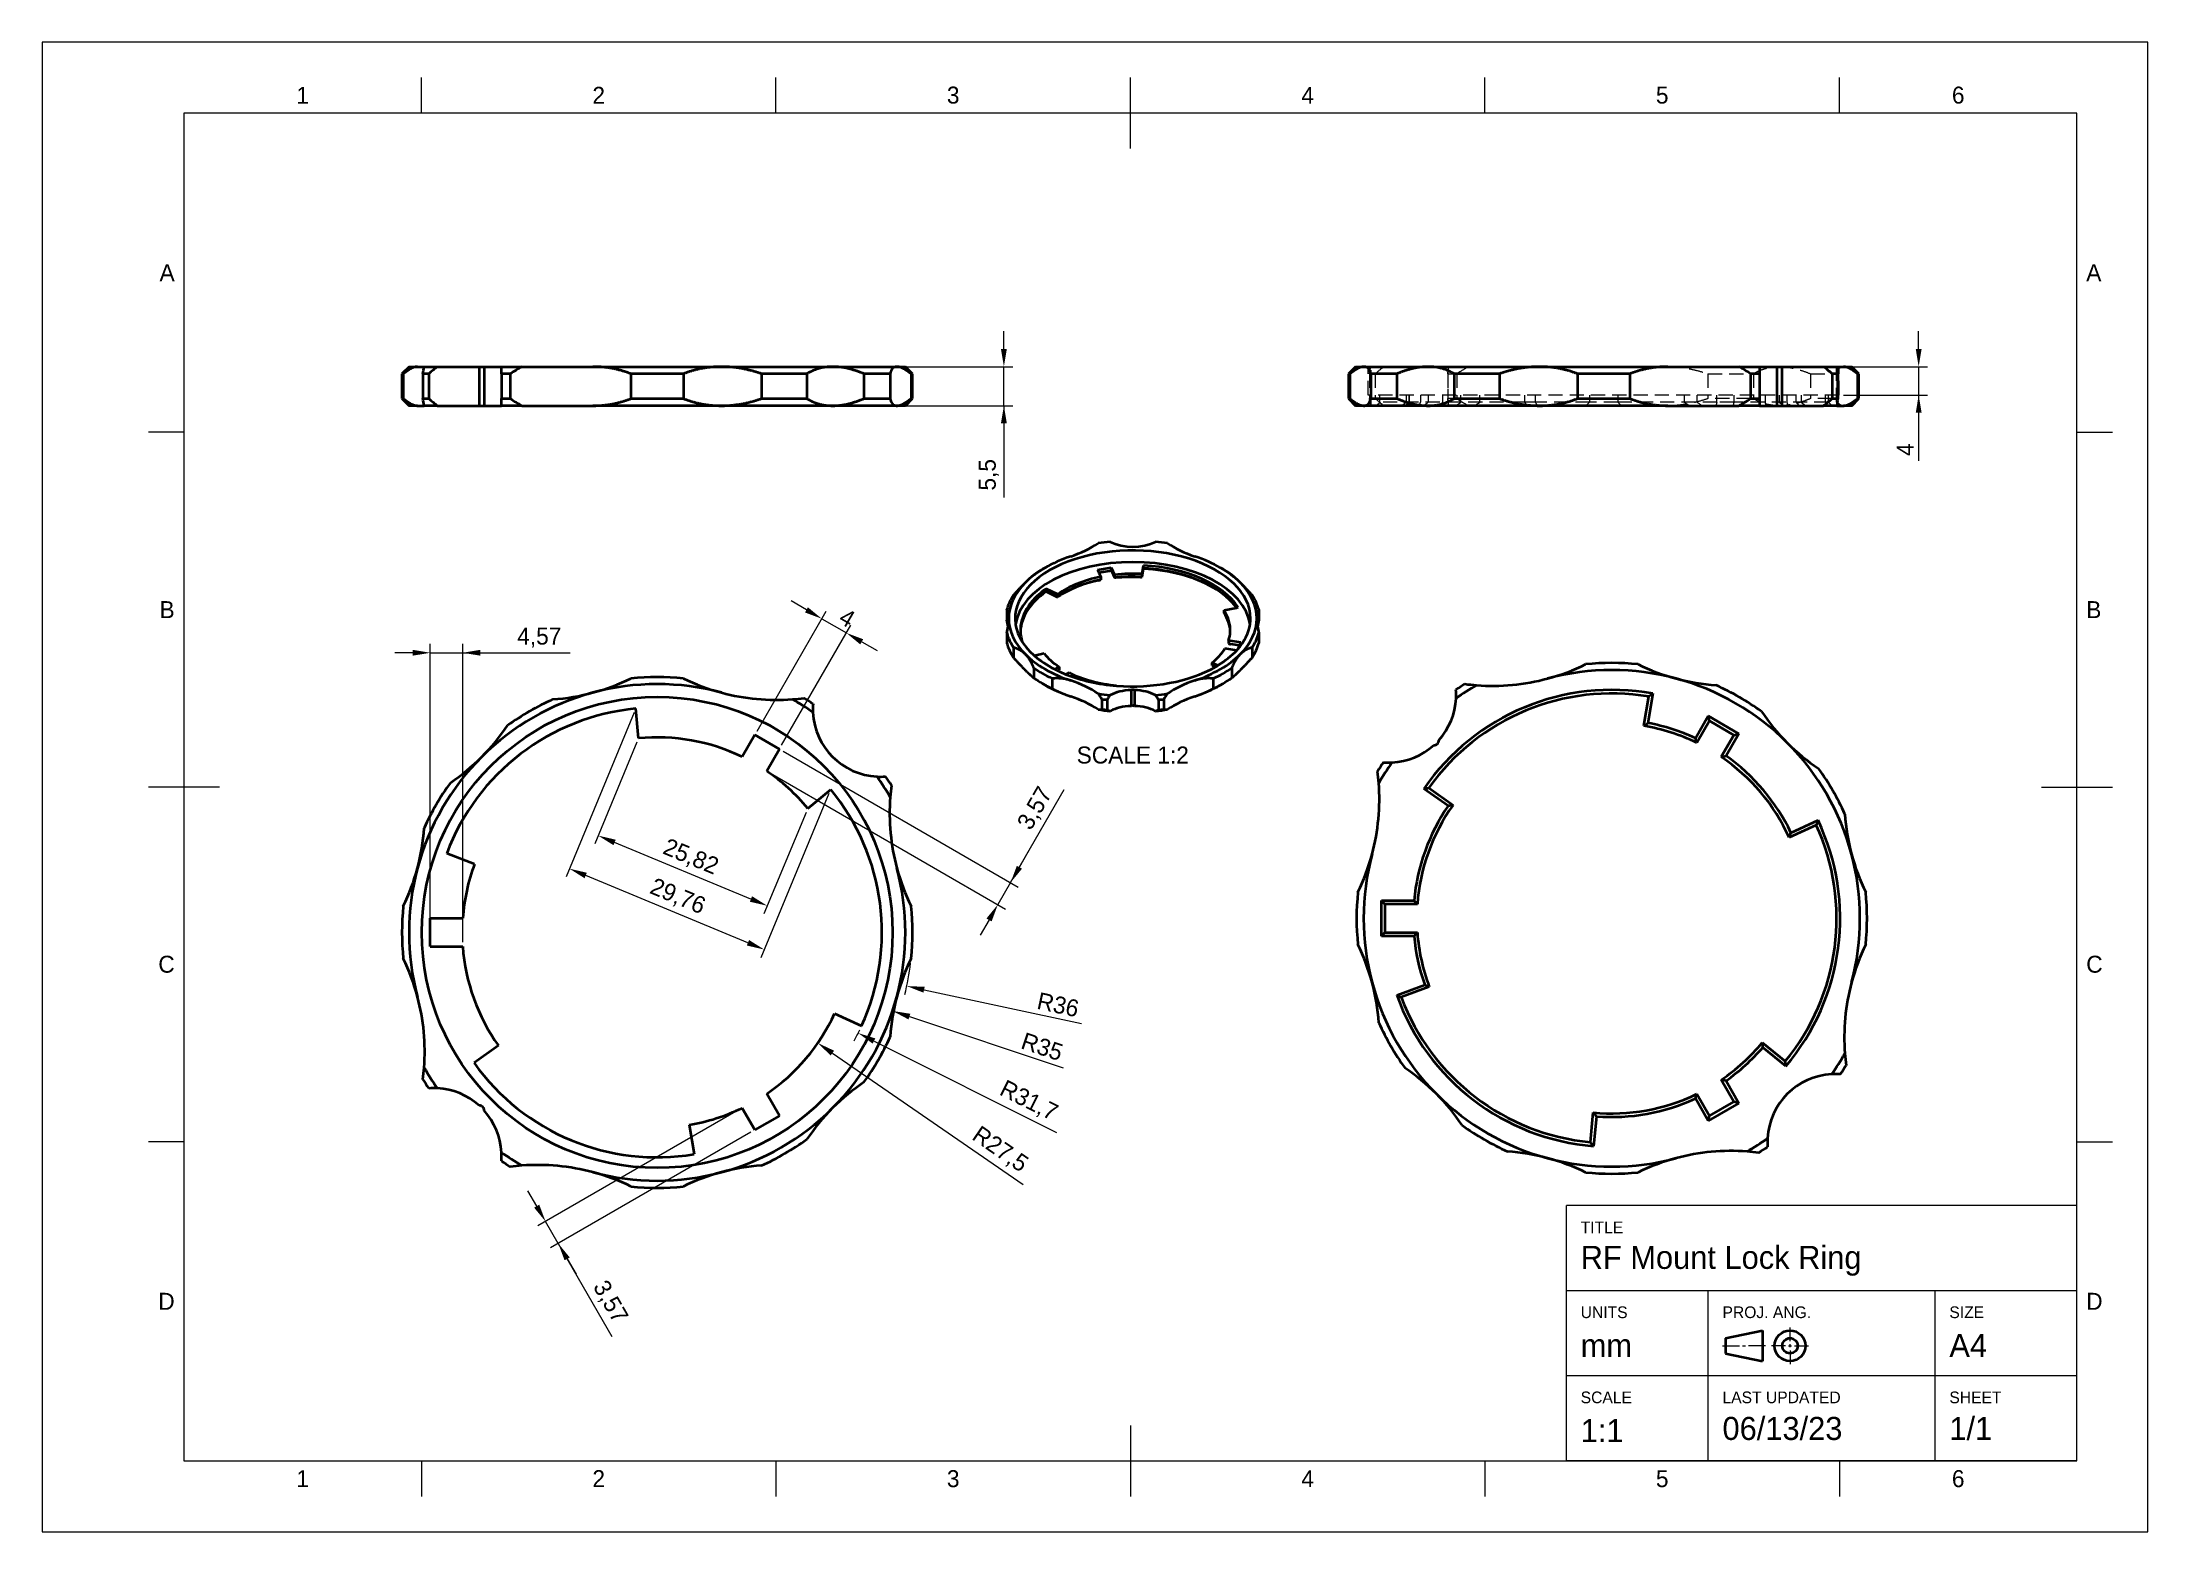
# Paper-space layout 'Sheet' of a CAD drawing. Header units: millimetres. Extents: x 0 to 297, y 0 to 210.
# The model-space entities are those that its viewports show. They can reach past a viewport. Long polylines and large blocks are cut down to what shows.
import ezdxf

# ---------------------------------------------------------------- set-up
doc = ezdxf.new("R2010")
doc.units = ezdxf.units.MM
doc.linetypes.add('DraftedLine', pattern=[3, 2, -1])
for name, color, linetype in [('Annotations', 7, 'Continuous'), ('Border', 7, 'Continuous'), ('Geometries', 7, 'Continuous')]:
    doc.layers.add(name, color=color, linetype=linetype)
doc.styles.add('Shapr0', font='txt', dxfattribs={"height": 2.3925})
doc.styles.add('Shapr1', font='txt', dxfattribs={"height": 2.3925})
doc.styles.add('Shapr2', font='txt', dxfattribs={"height": 2.3925})
doc.styles.add('Shapr3', font='txt', dxfattribs={"height": 2.3925})
doc.styles.add('Shapr4', font='txt', dxfattribs={"height": 2.3925})
doc.styles.add('Shapr5', font='txt', dxfattribs={"height": 4.785})
doc.dimstyles.new('ISO-25', dxfattribs={"dimtxt": 2.5, "dimasz": 2.5, "dimexe": 1.25, "dimexo": 0.625, "dimtad": 1, "dimtxsty": 'Standard', "dimcen": 2.5, "dimadec": 0, "dimazin": 0, "dimtfac": 1, "dimtmove": 0, "dimatfit": 3, "dimfxl": 1, "dimarcsym": 0})

psp = doc.layouts.new('Sheet')

msp = doc.modelspace()

# ---------------------------------------------------------------- texts
at = {"layer": 'Annotations', "linetype": 'Continuous', "lineweight": 40, "insert": (153.83, 110.704), "char_height": 2.3925, "width": 1000, "attachment_point": 2, "style": 'Shapr5'}
msp.add_mtext('SCALE 1:2', dxfattribs=at)
at = {"layer": 'Border', "linetype": 'Continuous', "lineweight": 15, "char_height": 2.393, "width": 2.3925, "style": 'Shapr0'}
for s, insert, attachment_point in [('1', (36.75, 201.304), 8), ('2', (78.5, 201.304), 8), ('3', (128.5, 201.304), 8), ('4', (178.5, 201.304), 8), ('5', (228.5, 201.304), 8), ('6', (270.25, 201.304), 8), ('A', (18.696, 177.5), 6), ('A', (288.304, 177.5), 4), ('B', (18.696, 130), 6), ('B', (288.304, 130), 4), ('C', (18.696, 80), 6), ('C', (288.304, 80), 4), ('D', (18.696, 32.5), 6), ('D', (288.304, 32.5), 4), ('1', (36.75, 8.696), 2), ('2', (78.5, 8.696), 2), ('3', (128.5, 8.696), 2), ('4', (178.5, 8.696), 2), ('5', (228.5, 8.696), 2), ('6', (270.25, 8.696), 2)]:
    msp.add_mtext(s, dxfattribs=dict(at, insert=insert, attachment_point=attachment_point))
at = {"layer": 'Border', "linetype": 'Continuous', "lineweight": 15, "attachment_point": 1, "style": 'Shapr1'}
for s, insert, char_height in [('TITLE', (217, 43.75), 1.65), ('RF Mount Lock Ring', (217, 40.32), 3.25), ('UNITS', (217, 31.783), 1.65), ('PROJ. ANG.', (237, 31.783), 1.65), ('SIZE', (269, 31.783), 1.65), ('mm', (217, 27.9), 3.25), ('A4', (269, 27.9), 3.25), ('SCALE', (217, 19.783), 1.65), ('LAST UPDATED', (237, 19.783), 1.65), ('SHEET', (269, 19.783), 1.65), ('1:1', (217, 15.9), 3.25), ('06/13/23', (237, 16.204), 3.25), ('1/1', (269, 16.204), 3.25)]:
    msp.add_mtext(s, dxfattribs=dict(at, insert=insert, char_height=char_height))

# ---------------------------------------------------------------- blocks, each defined once
blk = doc.blocks.new('*D2')
at = {"layer": 'Annotations', "color": 0, "linetype": 'Continuous', "lineweight": 15}
for p, q in [((135.65, 166.75), (135.65, 169.25)), ((112.12, 164.25), (136.9, 164.25)), ((135.65, 158.75), (135.65, 164.25)), ((112.12, 158.75), (136.9, 158.75)), ((135.65, 158.75), (135.65, 145.81)), ((135.65, 156.25), (135.65, 153.75))]:
    blk.add_line(p, q, dxfattribs=at)
at = {"layer": 'Annotations', "color": 0}
for points in [[(135.23, 166.75), (136.07, 166.75), (135.65, 164.25)], [(136.07, 156.25), (135.23, 156.25), (135.65, 158.75)]]:
    blk.add_solid(points, dxfattribs=at)
at = {"layer": 'Defpoints', "color": 0}
for p in [(111.5, 164.25), (135.65, 164.25), (111.5, 158.75)]:
    blk.add_point(p, dxfattribs=at)
at = {"layer": 'Annotations', "color": 0, "lineweight": 15, "insert": (133.53, 149.01), "char_height": 2.393, "attachment_point": 5, "rotation": 90, "style": 'Shapr2'}
blk.add_mtext('\\A1;5,5', dxfattribs=at)
blk = doc.blocks.new('*D3')
at = {"layer": 'Annotations', "color": 0, "linetype": 'Continuous', "lineweight": 15}
for p, q in [((264.67, 166.75), (264.67, 169.25)), ((251.88, 164.25), (265.92, 164.25)), ((264.67, 164.25), (264.67, 160.25)), ((254.07, 160.25), (265.92, 160.25)), ((264.67, 160.25), (264.67, 150.99)), ((264.67, 157.75), (264.67, 155.25))]:
    blk.add_line(p, q, dxfattribs=at)
at = {"layer": 'Annotations', "color": 0}
for points in [[(264.26, 166.75), (265.09, 166.75), (264.67, 164.25)], [(265.09, 157.75), (264.26, 157.75), (264.67, 160.25)]]:
    blk.add_solid(points, dxfattribs=at)
at = {"layer": 'Defpoints', "color": 0}
for p in [(251.26, 164.25), (253.45, 160.25), (264.67, 160.25)]:
    blk.add_point(p, dxfattribs=at)
at = {"layer": 'Annotations', "color": 0, "lineweight": 15, "insert": (262.78, 152.55), "char_height": 2.393, "attachment_point": 5, "rotation": 90, "style": 'Shapr3'}
blk.add_mtext('\\A1;4', dxfattribs=at)
blk = doc.blocks.new('*D4')
at = {"layer": 'Annotations', "color": 0, "linetype": 'Continuous', "lineweight": 15}
blk.add_line((111.46, 67.49), (138.37, 48.96), dxfattribs=at)
at = {"layer": 'Annotations', "color": 0}
blk.add_solid([(111.7, 67.83), (111.22, 67.15), (109.4, 68.91)], dxfattribs=at)
at = {"layer": 'Defpoints', "color": 0}
for p in [(86.75, 84.5), (109.4, 68.91)]:
    blk.add_point(p, dxfattribs=at)
at = {"layer": 'Annotations', "color": 0, "lineweight": 15, "insert": (135.06, 53.82), "char_height": 2.393, "attachment_point": 5, "rotation": 325.4569, "style": 'Shapr4'}
blk.add_mtext('\\A1;R27,5', dxfattribs=at)
blk = doc.blocks.new('*D5')
at = {"layer": 'Annotations', "color": 0, "linetype": 'Continuous', "lineweight": 15}
blk.add_line((117.33, 69.19), (143.07, 56.31), dxfattribs=at)
at = {"layer": 'Annotations', "color": 0, "lineweight": 15}
blk.add_arc((86.75, 84.5), 31.7, 331.1478, 334.3443, dxfattribs=at)
at = {"layer": 'Annotations', "color": 0}
blk.add_solid([(117.52, 69.56), (117.15, 68.82), (115.1, 70.31)], dxfattribs=at)
at = {"layer": 'Defpoints', "color": 0}
for p in [(86.75, 84.5), (115.1, 70.31)]:
    blk.add_point(p, dxfattribs=at)
at = {"layer": 'Annotations', "color": 0, "lineweight": 15, "insert": (139.11, 60.66), "char_height": 2.393, "attachment_point": 5, "rotation": 333.4072, "style": 'Shapr4'}
blk.add_mtext('\\A1;R31,7', dxfattribs=at)
blk = doc.blocks.new('*D6')
at = {"layer": 'Annotations', "color": 0, "linetype": 'Continuous', "lineweight": 15}
blk.add_line((122.32, 72.64), (144.03, 65.4), dxfattribs=at)
at = {"layer": 'Annotations', "color": 0, "lineweight": 15}
blk.add_arc((86.75, 84.5), 35, 339.5096, 343.9768, dxfattribs=at)
at = {"layer": 'Annotations', "color": 0}
blk.add_solid([(122.46, 73.03), (122.19, 72.24), (119.95, 73.43)], dxfattribs=at)
at = {"layer": 'Defpoints', "color": 0}
for p in [(86.75, 84.5), (119.95, 73.43)]:
    blk.add_point(p, dxfattribs=at)
at = {"layer": 'Annotations', "color": 0, "lineweight": 15, "insert": (141.05, 68.39), "char_height": 2.393, "attachment_point": 5, "rotation": 341.5559, "style": 'Shapr4'}
blk.add_mtext('\\A1;R35', dxfattribs=at)
blk = doc.blocks.new('*D7')
at = {"layer": 'Annotations', "color": 0, "linetype": 'Continuous', "lineweight": 15}
blk.add_line((124.39, 76.42), (146.59, 71.65), dxfattribs=at)
at = {"layer": 'Annotations', "color": 0, "lineweight": 15}
blk.add_arc((86.75, 84.5), 36, 345.8947, 353.1127, dxfattribs=at)
at = {"layer": 'Annotations', "color": 0}
blk.add_solid([(124.48, 76.83), (124.3, 76.01), (121.95, 76.94)], dxfattribs=at)
at = {"layer": 'Defpoints', "color": 0}
for p in [(86.75, 84.5), (121.95, 76.94)]:
    blk.add_point(p, dxfattribs=at)
at = {"layer": 'Annotations', "color": 0, "lineweight": 15, "insert": (143.29, 74.3), "char_height": 2.393, "attachment_point": 5, "rotation": 347.8842, "style": 'Shapr4'}
blk.add_mtext('\\A1;R36', dxfattribs=at)
blk = doc.blocks.new('*D8')
at = {"layer": 'Annotations', "color": 0, "linetype": 'Continuous', "lineweight": 15}
for p, q in [((107.8, 129.97), (105.64, 131.22)), ((100.83, 112.89), (110.59, 129.8)), ((104.29, 110.89), (114.06, 127.8)), ((109.97, 128.72), (113.43, 126.72)), ((115.6, 125.47), (117.76, 124.22))]:
    blk.add_line(p, q, dxfattribs=at)
at = {"layer": 'Annotations', "color": 0}
for points in [[(107.6, 129.6), (108.01, 130.33), (109.97, 128.72)], [(115.81, 125.83), (115.39, 125.1), (113.43, 126.72)]]:
    blk.add_solid(points, dxfattribs=at)
at = {"layer": 'Defpoints', "color": 0}
for p in [(113.43, 126.72), (100.52, 112.35), (103.98, 110.35)]:
    blk.add_point(p, dxfattribs=at)
at = {"layer": 'Annotations', "color": 0, "lineweight": 15, "insert": (113.55, 128.84), "char_height": 2.393, "attachment_point": 5, "rotation": 330, "style": 'Shapr4'}
blk.add_mtext('\\A1;4', dxfattribs=at)
blk = doc.blocks.new('*D9')
at = {"layer": 'Annotations', "color": 0, "linetype": 'Continuous', "lineweight": 15}
for p, q in [((83.89, 111.3), (77.95, 96.99)), ((107.74, 101.41), (101.81, 87.1)), ((99.98, 89.21), (80.74, 97.19))]:
    blk.add_line(p, q, dxfattribs=at)
at = {"layer": 'Annotations', "color": 0}
for points in [[(80.9, 97.57), (80.58, 96.8), (78.43, 98.15)], [(99.82, 88.83), (100.13, 89.6), (102.28, 88.26)]]:
    blk.add_solid(points, dxfattribs=at)
at = {"layer": 'Defpoints', "color": 0}
for p in [(84.13, 111.87), (107.98, 101.98), (78.43, 98.15)]:
    blk.add_point(p, dxfattribs=at)
at = {"layer": 'Annotations', "color": 0, "lineweight": 15, "insert": (91.46, 95.04), "char_height": 2.393, "attachment_point": 5, "rotation": 337.474, "style": 'Shapr4'}
blk.add_mtext('\\A1;25,82', dxfattribs=at)
blk = doc.blocks.new('*D10')
at = {"layer": 'Annotations', "color": 0, "linetype": 'Continuous', "lineweight": 15}
for p, q in [((83.49, 115.48), (73.89, 92.33)), ((110.98, 104.08), (101.38, 80.93)), ((99.55, 83.04), (76.67, 92.53))]:
    blk.add_line(p, q, dxfattribs=at)
at = {"layer": 'Annotations', "color": 0}
for points in [[(76.83, 92.91), (76.51, 92.14), (74.37, 93.49)], [(99.39, 82.66), (99.71, 83.43), (101.86, 82.08)]]:
    blk.add_solid(points, dxfattribs=at)
at = {"layer": 'Defpoints', "color": 0}
for p in [(83.73, 116.06), (111.22, 104.65), (74.37, 93.49)]:
    blk.add_point(p, dxfattribs=at)
at = {"layer": 'Annotations', "color": 0, "lineweight": 15, "insert": (89.61, 89.46), "char_height": 2.393, "attachment_point": 5, "rotation": 337.474, "style": 'Shapr4'}
blk.add_mtext('\\A1;29,76', dxfattribs=at)
blk = doc.blocks.new('*D11')
at = {"layer": 'Annotations', "color": 0, "linetype": 'Continuous', "lineweight": 15}
for p, q in [((54.75, 83.12), (54.75, 125.17)), ((59.32, 83.12), (59.32, 125.17)), ((52.25, 123.92), (49.75, 123.92)), ((54.75, 123.92), (59.32, 123.92)), ((59.32, 123.92), (74.47, 123.92)), ((61.82, 123.92), (64.32, 123.92))]:
    blk.add_line(p, q, dxfattribs=at)
at = {"layer": 'Annotations', "color": 0}
for points in [[(52.25, 123.51), (52.25, 124.34), (54.75, 123.92)], [(61.82, 124.34), (61.82, 123.51), (59.32, 123.92)]]:
    blk.add_solid(points, dxfattribs=at)
at = {"layer": 'Defpoints', "color": 0}
for p in [(59.32, 123.92), (54.75, 82.5), (59.32, 82.5)]:
    blk.add_point(p, dxfattribs=at)
at = {"layer": 'Annotations', "color": 0, "lineweight": 15, "insert": (70.12, 126.05), "char_height": 2.393, "attachment_point": 5, "style": 'Shapr4'}
blk.add_mtext('\\A1;4,57', dxfattribs=at)
blk = doc.blocks.new('*D12')
at = {"layer": 'Annotations', "color": 0, "linetype": 'Continuous', "lineweight": 15}
for p, q in [((98.19, 59.43), (69.93, 43.12)), ((99.98, 56.34), (71.72, 40.03)), ((69.76, 45.91), (68.51, 48.07)), ((72.8, 40.65), (71.01, 43.74)), ((72.8, 40.65), (80.37, 27.53)), ((74.05, 38.49), (75.3, 36.32))]:
    blk.add_line(p, q, dxfattribs=at)
at = {"layer": 'Annotations', "color": 0}
for points in [[(69.4, 45.7), (70.12, 46.12), (71.01, 43.74)], [(74.41, 38.69), (73.69, 38.28), (72.8, 40.65)]]:
    blk.add_solid(points, dxfattribs=at)
at = {"layer": 'Defpoints', "color": 0}
for p in [(98.73, 59.75), (100.52, 56.65), (71.01, 43.74)]:
    blk.add_point(p, dxfattribs=at)
at = {"layer": 'Annotations', "color": 0, "lineweight": 15, "insert": (80.04, 32.36), "char_height": 2.393, "attachment_point": 5, "rotation": 300, "style": 'Shapr4'}
blk.add_mtext('\\A1;3,57', dxfattribs=at)
blk = doc.blocks.new('*D13')
at = {"layer": 'Annotations', "color": 0, "linetype": 'Continuous', "lineweight": 15}
for p, q in [((104.52, 110.03), (137.67, 90.89)), ((102.74, 106.94), (135.89, 87.8)), ((136.59, 91.52), (144.17, 104.64)), ((137.84, 93.68), (139.09, 95.85)), ((136.59, 91.52), (134.8, 88.43)), ((133.55, 86.26), (132.3, 84.1))]:
    blk.add_line(p, q, dxfattribs=at)
at = {"layer": 'Annotations', "color": 0}
for points in [[(137.48, 93.89), (138.2, 93.48), (136.59, 91.52)], [(133.92, 86.05), (133.19, 86.47), (134.8, 88.43)]]:
    blk.add_solid(points, dxfattribs=at)
at = {"layer": 'Defpoints', "color": 0}
for p in [(103.98, 110.35), (102.2, 107.25), (134.8, 88.43)]:
    blk.add_point(p, dxfattribs=at)
at = {"layer": 'Annotations', "color": 0, "lineweight": 15, "insert": (140.15, 101.94), "char_height": 2.393, "attachment_point": 5, "rotation": 60, "style": 'Shapr4'}
blk.add_mtext('\\A1;3,57', dxfattribs=at)
blk = doc.blocks.new('*U14')
at = {"layer": 'Border', "linetype": 'Continuous', "lineweight": 15}
for p, q in [((287, 46), (215, 46)), ((215, 10), (215, 46)), ((287, 10), (287, 46)), ((287, 34), (215, 34)), ((235, 10), (235, 34)), ((267, 10), (267, 34)), ((246.53, 26.88), (246.53, 28.83)), ((237, 26.23), (239.38, 26.23)), ((239.82, 26.23), (240.25, 26.23)), ((243.07, 26.23), (240.68, 26.23)), ((245.88, 26.23), (243.93, 26.23)), ((246.32, 26.23), (246.75, 26.23)), ((246.53, 26.02), (246.53, 26.45)), ((246.53, 25.58), (246.53, 23.63)), ((247.18, 26.23), (249.13, 26.23)), ((287, 22), (215, 22)), ((287, 10), (215, 10))]:
    blk.add_line(p, q, dxfattribs=at)
at = {"layer": 'Border', "linetype": 'Continuous', "lineweight": 40}
for p, q in [((237.43, 27.32), (242.63, 28.4)), ((237.43, 27.32), (237.43, 25.15)), ((242.63, 28.4), (242.63, 24.07)), ((237.43, 25.15), (242.63, 24.07))]:
    blk.add_line(p, q, dxfattribs=at)
for radius in [2.17, 1.08]:
    blk.add_circle((246.53, 26.23), radius, dxfattribs=at)

# ---------------------------------------------------------------- dimensions: what is measured, and where the dimension line sits
at = {"layer": 'Annotations', "linetype": 'Continuous', "lineweight": 15}
for base, p1, p2, angle, override, picture, middle, dimtype in [((135.651, 164.25), (111.499, 158.75), (111.499, 164.25), 270, {"dimscale": 1, "dimgap": 0.7, "dimdec": 2, "dimlfac": 1, "dimrnd": 0.01, "dimzin": 8, "dimdsep": 44, "dimtxsty": 'Shapr2', "dimse1": 0, "dimse2": 0, "dimadec": 2, "dimtol": 0, "dimlim": 0, "dimtp": 0, "dimtm": 0, "dimtfac": 0.6, "dimtdec": 8, "dimfrac": 2, "dimtolj": 1, "dimlwd": 15, "dimlwe": 15}, '*D2', (135.651, 149.014), 160), ((264.675, 160.25), (251.259, 164.25), (253.45, 160.25), 90, {"dimscale": 1, "dimgap": 0.7, "dimdec": 2, "dimlfac": 1, "dimrnd": 0.01, "dimzin": 8, "dimdsep": 44, "dimtxsty": 'Shapr3', "dimse1": 0, "dimse2": 0, "dimadec": 2, "dimtol": 0, "dimlim": 0, "dimtp": 0, "dimtm": 0, "dimtfac": 0.6, "dimtdec": 8, "dimfrac": 2, "dimtolj": 1, "dimlwd": 15, "dimlwe": 15}, '*D3', (264.675, 152.548), 160), ((113.433, 126.716), (100.518, 112.347), (103.982, 110.347), 330, {"dimscale": 1, "dimgap": 0.7, "dimdec": 2, "dimlfac": 1, "dimrnd": 0.01, "dimzin": 8, "dimdsep": 44, "dimtxsty": 'Shapr4', "dimadec": 2, "dimtol": 0, "dimlim": 0, "dimtp": 0, "dimtm": 0, "dimtfac": 0.6, "dimtdec": 8, "dimfrac": 2, "dimtolj": 1, "dimlwd": 15, "dimlwe": 15}, '*D8', (112.606, 127.193), 161), ((74.365, 93.486), (111.22, 104.653), (83.726, 116.055), 157.47398, {"dimscale": 1, "dimgap": 0.7, "dimdec": 2, "dimlfac": 1, "dimrnd": 0.01, "dimzin": 8, "dimdsep": 44, "dimtxsty": 'Shapr4', "dimadec": 2, "dimtol": 0, "dimlim": 0, "dimtp": 0, "dimtm": 0, "dimtfac": 0.6, "dimtdec": 8, "dimfrac": 2, "dimtolj": 1, "dimlwd": 15, "dimlwe": 15}, '*D10', (88.795, 87.501), 161), ((78.433, 98.147), (107.978, 101.983), (84.127, 111.875), 157.47398, {"dimscale": 1, "dimgap": 0.7, "dimdec": 2, "dimlfac": 1, "dimrnd": 0.01, "dimzin": 8, "dimdsep": 44, "dimtxsty": 'Shapr4', "dimadec": 2, "dimtol": 0, "dimlim": 0, "dimtp": 0, "dimtm": 0, "dimtfac": 0.6, "dimtdec": 8, "dimfrac": 2, "dimtolj": 1, "dimlwd": 15, "dimlwe": 15}, '*D9', (90.651, 93.08), 161), ((134.805, 88.426), (103.982, 110.347), (102.196, 107.253), 240, {"dimscale": 1, "dimgap": 0.7, "dimdec": 2, "dimlfac": 1, "dimrnd": 0.01, "dimzin": 8, "dimdsep": 44, "dimtxsty": 'Shapr4', "dimadec": 2, "dimtol": 0, "dimlim": 0, "dimtp": 0, "dimtm": 0, "dimtfac": 0.6, "dimtdec": 8, "dimfrac": 2, "dimtolj": 1, "dimlwd": 15, "dimlwe": 15}, '*D13', (141.992, 100.875), 161), ((71.014, 43.745), (100.518, 56.653), (98.732, 59.747), 120, {"dimscale": 1, "dimgap": 0.7, "dimdec": 2, "dimlfac": 1, "dimrnd": 0.01, "dimzin": 8, "dimdsep": 44, "dimtxsty": 'Shapr4', "dimadec": 2, "dimtol": 0, "dimlim": 0, "dimtp": 0, "dimtm": 0, "dimtfac": 0.6, "dimtdec": 8, "dimfrac": 2, "dimtolj": 1, "dimlwd": 15, "dimlwe": 15}, '*D12', (78.201, 31.296), 161)]:
    dim = msp.add_linear_dim(base=base, p1=p1, p2=p2, angle=angle, dimstyle='ISO-25', override=override, dxfattribs=at)
    dim.commit()
    dim.dimension.update_dxf_attribs({"geometry": picture, "text_midpoint": middle, "dimtype": dimtype})
dim = msp.add_linear_dim(base=(59.323, 123.925), p1=(54.75, 82.5), p2=(59.323, 82.5), dimstyle='ISO-25', override={"dimscale": 1, "dimgap": 0.7, "dimdec": 2, "dimlfac": 1, "dimrnd": 0.01, "dimzin": 8, "dimdsep": 44, "dimtxsty": 'Shapr4', "dimse1": 0, "dimse2": 0, "dimadec": 2, "dimtol": 0, "dimlim": 0, "dimtp": 0, "dimtm": 0, "dimtfac": 0.6, "dimtdec": 8, "dimfrac": 2, "dimtolj": 1, "dimlwd": 15, "dimlwe": 15}, dxfattribs=at)
dim.commit()
dim.dimension.update_dxf_attribs({"geometry": '*D11', "text_midpoint": (70.12, 123.925), "dimtype": 160})
for mpoint, picture, middle in [((109.402, 68.907), '*D4', (133.856, 52.073)), ((115.096, 70.31), '*D5', (138.162, 58.763)), ((119.952, 73.427), '*D6', (140.451, 66.59)), ((121.948, 76.944), '*D7', (142.895, 72.447))]:
    dim = msp.add_radius_dim(center=(86.75, 84.5), mpoint=mpoint, dimstyle='ISO-25', override={"dimscale": 1, "dimgap": 0.7, "dimdec": 2, "dimlfac": 1, "dimrnd": 0.01, "dimzin": 8, "dimdsep": 44, "dimtxsty": 'Shapr4', "dimcen": 0, "dimadec": 2, "dimtol": 0, "dimlim": 0, "dimtp": 0, "dimtm": 0, "dimtfac": 0.6, "dimtdec": 8, "dimtofl": 0, "dimfrac": 2, "dimtolj": 1, "dimlwd": 15, "dimlwe": 15}, dxfattribs=at)
    dim.commit()
    dim.dimension.update_dxf_attribs({"geometry": picture, "text_midpoint": middle, "dimtype": 164})

# ---------------------------------------------------------------- linework, layer by layer
at = {"layer": 'Border', "linetype": 'Continuous', "lineweight": 15}
for p, q in [((53.5, 200), (53.5, 205)), ((103.5, 200), (103.5, 205)), ((153.5, 195), (153.5, 205)), ((203.5, 200), (203.5, 205)), ((253.5, 200), (253.5, 205)), ((287, 200), (20, 200)), ((20, 200), (20, 10)), ((287, 10), (287, 200)), ((20, 155), (15, 155)), ((287, 155), (292, 155)), ((25, 105), (15, 105)), ((282, 105), (292, 105)), ((20, 55), (15, 55)), ((287, 55), (292, 55)), ((153.5, 15), (153.5, 5)), ((20, 10), (287, 10)), ((53.5, 10), (53.5, 5)), ((103.5, 10), (103.5, 5)), ((203.5, 10), (203.5, 5)), ((253.5, 10), (253.5, 5))]:
    msp.add_line(p, q, dxfattribs=at)
at = {"layer": 'Geometries', "linetype": 'Continuous', "lineweight": 40}
for p, q in [((51.75, 164.25), (50.75, 163.25)), ((51.75, 164.25), (52.943, 164.25)), ((52.943, 164.25), (53.881, 164.25)), ((53.881, 164.25), (55.741, 164.25)), ((55.741, 164.25), (61.636, 164.25)), ((61.636, 164.25), (61.636, 158.75)), ((61.636, 164.25), (62.348, 164.25)), ((62.348, 164.25), (62.348, 158.75)), ((62.348, 164.25), (64.785, 164.25)), ((64.785, 164.25), (67.681, 164.25)), ((67.681, 164.25), (77.691, 164.25)), ((77.691, 164.25), (95.809, 164.25)), ((95.809, 164.25), (111.499, 164.25)), ((111.499, 164.25), (120.557, 164.25)), ((120.557, 164.25), (121.75, 164.25)), ((122.75, 163.25), (121.75, 164.25)), ((185.25, 164.25), (184.25, 163.25)), ((185.25, 164.25), (186.443, 164.25)), ((186.443, 164.25), (195.501, 164.25)), ((195.501, 164.25), (211.191, 164.25)), ((211.191, 164.25), (229.309, 164.25)), ((229.309, 164.25), (239.319, 164.25)), ((239.319, 164.25), (242.215, 164.25)), ((242.215, 164.25), (244.652, 164.25)), ((244.652, 164.25), (244.652, 158.75)), ((244.652, 164.25), (245.364, 164.25)), ((245.364, 164.25), (251.259, 164.25)), ((245.364, 164.25), (245.364, 158.75)), ((251.259, 164.25), (253.119, 164.25)), ((253.119, 164.25), (254.057, 164.25)), ((254.057, 164.25), (255.25, 164.25)), ((256.25, 163.25), (255.25, 164.25)), ((50.75, 163.25), (50.75, 159.75)), ((50.94, 163.25), (50.75, 163.25)), ((50.94, 163.25), (50.94, 159.75)), ((53.71, 163.25), (53.71, 159.75)), ((54.533, 163.25), (53.71, 163.25)), ((54.533, 163.25), (54.533, 159.75)), ((66.028, 163.25), (64.771, 163.25)), ((64.771, 163.25), (64.771, 159.75)), ((66.028, 163.25), (66.028, 159.75)), ((83.054, 163.25), (83.054, 159.75)), ((90.446, 163.25), (83.054, 163.25)), ((90.446, 163.25), (90.446, 159.75)), ((101.454, 163.25), (101.454, 159.75)), ((107.856, 163.25), (101.454, 163.25)), ((107.856, 163.25), (107.856, 159.75)), ((115.914, 163.25), (115.914, 159.75)), ((119.61, 163.25), (115.914, 163.25)), ((119.61, 163.25), (119.61, 159.75)), ((122.56, 163.25), (122.56, 159.75)), ((122.75, 163.25), (122.56, 163.25)), ((122.75, 159.75), (122.75, 163.25)), ((184.25, 163.25), (184.25, 159.75)), ((184.44, 163.25), (184.25, 163.25)), ((184.44, 163.25), (184.44, 159.75)), ((191.086, 163.25), (187.39, 163.25)), ((187.39, 163.25), (187.39, 159.75)), ((191.086, 163.25), (191.086, 159.75)), ((205.546, 163.25), (199.144, 163.25)), ((199.144, 163.25), (199.144, 159.75)), ((205.546, 163.25), (205.546, 159.75)), ((216.554, 163.25), (216.554, 159.75)), ((223.946, 163.25), (216.554, 163.25)), ((223.946, 163.25), (223.946, 159.75)), ((240.972, 163.25), (240.972, 159.75)), ((242.229, 163.25), (240.972, 163.25)), ((242.229, 163.25), (242.229, 159.75)), ((252.467, 163.25), (252.467, 159.75)), ((253.29, 163.25), (252.467, 163.25)), ((253.29, 163.25), (253.29, 159.75)), ((256.06, 163.25), (256.06, 159.75)), ((256.25, 163.25), (256.06, 163.25)), ((256.25, 159.75), (256.25, 163.25)), ((50.75, 159.75), (50.94, 159.75)), ((50.75, 159.75), (51.75, 158.75)), ((52.943, 158.75), (51.75, 158.75)), ((52.943, 158.75), (53.881, 158.75)), ((53.71, 159.75), (54.533, 159.75)), ((55.741, 158.75), (53.881, 158.75)), ((55.741, 158.75), (61.636, 158.75)), ((61.636, 158.75), (62.348, 158.75)), ((62.348, 158.75), (64.785, 158.75)), ((64.771, 159.75), (66.028, 159.75)), ((67.681, 158.75), (64.785, 158.75)), ((67.681, 158.75), (77.691, 158.75)), ((95.809, 158.75), (77.691, 158.75)), ((83.054, 159.75), (90.446, 159.75)), ((111.499, 158.75), (95.809, 158.75)), ((101.454, 159.75), (107.856, 159.75)), ((120.557, 158.75), (111.499, 158.75)), ((115.914, 159.75), (119.61, 159.75)), ((121.75, 158.75), (120.557, 158.75)), ((121.75, 158.75), (122.75, 159.75)), ((122.56, 159.75), (122.75, 159.75)), ((184.25, 159.75), (185.25, 158.75)), ((184.25, 159.75), (184.44, 159.75)), ((186.443, 158.75), (185.25, 158.75)), ((195.501, 158.75), (186.443, 158.75)), ((187.39, 159.75), (191.086, 159.75)), ((211.191, 158.75), (195.501, 158.75)), ((199.144, 159.75), (205.546, 159.75)), ((229.309, 158.75), (211.191, 158.75)), ((216.554, 159.75), (223.946, 159.75)), ((229.309, 158.75), (239.319, 158.75)), ((242.215, 158.75), (239.319, 158.75)), ((240.972, 159.75), (242.229, 159.75)), ((242.215, 158.75), (244.652, 158.75)), ((244.652, 158.75), (245.364, 158.75)), ((245.364, 158.75), (251.259, 158.75)), ((253.119, 158.75), (251.259, 158.75)), ((252.467, 159.75), (253.29, 159.75)), ((253.119, 158.75), (254.057, 158.75)), ((255.25, 158.75), (254.057, 158.75)), ((255.25, 158.75), (256.25, 159.75)), ((256.06, 159.75), (256.25, 159.75)), ((141.456, 135.907), (141.102, 135.703)), ((148.853, 135.625), (150.784, 135.923)), ((148.853, 135.625), (149.029, 135.244)), ((149.029, 135.244), (150.784, 135.515)), ((149.029, 135.244), (149.053, 135.193)), ((150.808, 135.464), (149.053, 135.193)), ((149.053, 135.193), (149.315, 134.628)), ((149.315, 134.628), (149.315, 134.22)), ((150.784, 135.923), (151.247, 134.927)), ((150.784, 135.923), (150.784, 135.515)), ((150.784, 135.515), (150.808, 135.464)), ((150.808, 135.464), (151.247, 134.519)), ((151.247, 134.927), (151.247, 134.519)), ((155.154, 135.032), (155.357, 136.239)), ((155.154, 134.623), (155.347, 135.772)), ((155.154, 134.623), (155.154, 135.032)), ((155.347, 135.772), (155.357, 135.83)), ((155.357, 135.83), (155.357, 136.239)), ((166.558, 135.703), (166.205, 135.907)), ((143.192, 131.772), (141.59, 132.536)), ((143.224, 132.182), (141.605, 132.954)), ((141.605, 132.546), (141.605, 132.954)), ((141.605, 132.546), (143.224, 131.774)), ((143.224, 131.774), (143.224, 132.182)), ((136.057, 130), (136.057, 128.571)), ((166.712, 129.907), (168.434, 130.278)), ((166.712, 129.499), (166.712, 129.907)), ((168.434, 130.278), (168.679, 130.331)), ((171.603, 130), (171.603, 128.571)), ((136.057, 126.71), (136.057, 125.281)), ((167.335, 125.639), (167.335, 125.23)), ((169.061, 125.372), (167.335, 125.639)), ((167.335, 125.23), (168.884, 124.991)), ((168.86, 124.94), (167.623, 125.131)), ((168.86, 124.94), (168.61, 124.399)), ((168.884, 124.991), (168.86, 124.94)), ((169.061, 125.372), (168.884, 124.991)), ((171.603, 126.71), (171.603, 125.281)), ((137.014, 124.649), (137.014, 123.22)), ((139.863, 121.8), (139.863, 120.371)), ((141.316, 123.841), (139.971, 123.488)), ((142.821, 121.59), (143.426, 121.94)), ((143.426, 121.94), (143.426, 121.531)), ((165.021, 122.517), (165.872, 122.166)), ((165.021, 122.109), (165.021, 122.517)), ((165.021, 122.109), (165.464, 121.926)), ((165.436, 121.911), (165.368, 121.939)), ((168.488, 124.265), (166.818, 124.523)), ((167.798, 121.8), (167.798, 120.371)), ((170.647, 124.649), (170.647, 123.22)), ((141.102, 119.577), (141.456, 119.373)), ((142.476, 120.291), (142.476, 118.862)), ((143.201, 121.401), (143.426, 121.531)), ((144.407, 120.873), (144.84, 121.123)), ((151.555, 119.301), (151.546, 119.27)), ((151.555, 119.269), (151.555, 119.301)), ((165.184, 120.291), (165.184, 118.862)), ((166.205, 119.373), (166.558, 119.577)), ((84.127, 111.875), (83.726, 116.055)), ((149.475, 117.381), (149.475, 115.952)), ((150.211, 117.292), (150.211, 115.863)), ((153.579, 118.656), (153.579, 116.41)), ((154.082, 118.656), (154.082, 116.41)), ((157.45, 117.292), (157.45, 115.863)), ((158.185, 117.381), (158.185, 115.952)), ((225.919, 113.608), (226.611, 117.751)), ((227.185, 118.158), (226.494, 114.014)), ((233.172, 111.885), (234.978, 115.013)), ((235.161, 114.33), (233.374, 111.236)), ((234.978, 115.013), (239.308, 112.513)), ((235.161, 114.33), (234.978, 115.013)), ((238.625, 112.33), (235.161, 114.33)), ((100.518, 112.347), (98.732, 109.253)), ((100.518, 112.347), (103.982, 110.347)), ((103.982, 110.347), (102.196, 107.253)), ((236.838, 109.236), (238.625, 112.33)), ((239.308, 112.513), (237.502, 109.385)), ((238.625, 112.33), (239.308, 112.513)), ((107.978, 101.983), (111.22, 104.653)), ((198.304, 102.323), (194.883, 104.76)), ((195.577, 104.88), (198.997, 102.442)), ((250.233, 99.642), (246.411, 97.899)), ((246.655, 98.559), (250.476, 100.303)), ((60.996, 94.142), (57.063, 95.615)), ((54.75, 82.5), (54.75, 86.5)), ((54.75, 86.5), (59.323, 86.5)), ((189.393, 88.483), (188.893, 88.983)), ((188.893, 88.983), (193.505, 88.983)), ((188.893, 83.983), (188.893, 88.983)), ((193.966, 88.483), (189.393, 88.483)), ((189.393, 88.483), (189.393, 84.483)), ((189.393, 84.483), (188.893, 83.983)), ((193.505, 83.983), (188.893, 83.983)), ((189.393, 84.483), (193.966, 84.483)), ((54.75, 82.5), (59.323, 82.5)), ((191.065, 75.662), (194.999, 77.135)), ((195.639, 76.841), (191.705, 75.368)), ((111.769, 73.085), (115.59, 71.341)), ((64.355, 68.541), (60.934, 66.103)), ((242.62, 69.001), (245.862, 66.331)), ((245.927, 65.629), (242.685, 68.3)), ((238.625, 60.636), (236.838, 63.73)), ((237.502, 63.581), (239.308, 60.453)), ((100.518, 56.653), (98.732, 59.747)), ((103.982, 58.653), (102.196, 61.747)), ((234.978, 57.953), (233.172, 61.081)), ((233.374, 61.73), (235.161, 58.636)), ((239.308, 60.453), (234.978, 57.953)), ((235.161, 58.636), (238.625, 60.636)), ((239.308, 60.453), (238.625, 60.636)), ((91.276, 57.375), (91.968, 53.232)), ((103.982, 58.653), (100.518, 56.653)), ((218.369, 54.928), (218.769, 59.109)), ((219.22, 58.568), (218.819, 54.386)), ((234.978, 57.953), (235.161, 58.636))]:
    msp.add_line(p, q, dxfattribs=at)
at = {"layer": 'Geometries', "linetype": 'DraftedLine', "lineweight": 15}
for p, q in [((187.05, 160.25), (187.05, 164.25)), ((187.465, 158.75), (187.465, 164.25)), ((198.298, 159.145), (198.298, 163.855)), ((242.202, 163.855), (242.202, 159.145)), ((244.652, 164.25), (244.652, 158.75)), ((253.035, 164.25), (253.035, 158.75)), ((253.45, 160.25), (253.45, 164.25)), ((187.21, 163.25), (187.21, 159.75)), ((187.21, 163.25), (187.39, 163.25)), ((188.033, 163.25), (188.033, 159.75)), ((198.271, 163.25), (198.271, 159.75)), ((198.271, 163.25), (199.144, 163.25)), ((199.528, 163.25), (199.528, 159.75)), ((234.954, 163.25), (234.954, 159.75)), ((234.954, 163.25), (240.972, 163.25)), ((241.356, 163.25), (241.356, 159.75)), ((249.414, 163.25), (252.467, 163.25)), ((249.414, 163.25), (249.414, 159.75)), ((253.11, 163.25), (253.11, 159.75)), ((253.45, 160.25), (187.05, 160.25)), ((187.39, 159.75), (187.21, 159.75)), ((188.695, 159.25), (188.695, 160.25)), ((209.135, 159.25), (188.695, 159.25)), ((191.72, 158.75), (192.403, 159.25)), ((192.75, 159.25), (192.25, 158.75)), ((192.403, 160.25), (192.403, 159.25)), ((192.75, 160.25), (192.75, 159.25)), ((192.875, 159.25), (192.875, 160.25)), ((194.22, 158.75), (194.403, 159.25)), ((194.403, 160.25), (194.403, 159.25)), ((195.497, 160.25), (195.497, 159.25)), ((197.497, 160.25), (197.497, 159.25)), ((199.144, 159.75), (198.271, 159.75)), ((200.097, 159.25), (200.097, 160.25)), ((202.767, 159.25), (202.767, 160.25)), ((209.135, 159.25), (209.135, 160.25)), ((210.608, 159.25), (209.135, 159.25)), ((210.608, 159.25), (210.608, 160.25)), ((218.25, 159.25), (210.608, 159.25)), ((218.25, 159.25), (217.75, 158.75)), ((218.25, 160.25), (218.25, 159.25)), ((222.25, 159.25), (218.25, 159.25)), ((222.25, 160.25), (222.25, 159.25)), ((222.25, 159.25), (222.75, 158.75)), ((236.209, 159.25), (222.25, 159.25)), ((231.665, 159.25), (231.665, 160.25)), ((233.409, 159.25), (233.409, 160.25)), ((240.972, 159.75), (234.954, 159.75)), ((236.209, 159.25), (236.209, 160.25)), ((238.647, 159.25), (236.209, 159.25)), ((238.647, 159.25), (238.647, 160.25)), ((251.95, 159.25), (238.647, 159.25)), ((243.003, 160.25), (243.003, 159.25)), ((245.003, 160.25), (245.003, 159.25)), ((246.097, 160.25), (246.097, 159.25)), ((246.097, 159.25), (246.28, 158.75)), ((247.375, 159.25), (247.375, 160.25)), ((248.097, 160.25), (248.097, 159.25)), ((248.097, 159.25), (248.78, 158.75)), ((252.467, 159.75), (249.414, 159.75)), ((251.518, 159.25), (251.518, 160.25)), ((251.95, 159.25), (251.95, 160.25)), ((252.45, 158.75), (251.95, 159.25))]:
    msp.add_line(p, q, dxfattribs=at)
at = {"layer": 'Geometries', "linetype": 'Continuous', "lineweight": 40, "flags": 128}
for points in [[(52.943, 164.25), (52.918, 164.25), (52.893, 164.249), (52.868, 164.247), (52.842, 164.246), (52.816, 164.243), (52.79, 164.24), (52.763, 164.236), (52.737, 164.232), (52.71, 164.227), (52.682, 164.222), (52.655, 164.216), (52.627, 164.21), (52.599, 164.203), (52.57, 164.195), (52.541, 164.187), (52.512, 164.179), (52.483, 164.169), (52.454, 164.16), (52.424, 164.15), (52.394, 164.139), (52.364, 164.127), (52.333, 164.116), (52.302, 164.103), (52.271, 164.09), (52.24, 164.077), (52.208, 164.063), (52.176, 164.048), (52.144, 164.033), (52.112, 164.018), (52.079, 164.002), (52.046, 163.985), (52.013, 163.968), (51.98, 163.95), (51.947, 163.932), (51.913, 163.914), (51.879, 163.895), (51.845, 163.875), (51.81, 163.855), (51.776, 163.834), (51.741, 163.813), (51.706, 163.792), (51.67, 163.77), (51.634, 163.747), (51.599, 163.724), (51.562, 163.7), (51.523, 163.674), (51.483, 163.647), (51.443, 163.62), (51.402, 163.592), (51.361, 163.564), (51.32, 163.535), (51.279, 163.505), (51.238, 163.475), (51.196, 163.445), (51.154, 163.414), (51.112, 163.382), (51.069, 163.35), (51.026, 163.317), (50.983, 163.284), (50.94, 163.25)], [(64.798, 163.855), (64.798, 163.881), (64.797, 163.943), (64.796, 164.004), (64.794, 164.066), (64.792, 164.128), (64.789, 164.189), (64.785, 164.25)], [(83.054, 163.25), (82.973, 163.281), (82.892, 163.311), (82.81, 163.341), (82.728, 163.37), (82.646, 163.399), (82.564, 163.428), (82.481, 163.456), (82.398, 163.484), (82.315, 163.511), (82.232, 163.538), (82.148, 163.565), (82.064, 163.591), (81.98, 163.616), (81.895, 163.641), (81.811, 163.666), (81.726, 163.69), (81.641, 163.714), (81.556, 163.737), (81.471, 163.76), (81.385, 163.782), (81.3, 163.804), (81.214, 163.825), (81.127, 163.846), (81.041, 163.867), (80.954, 163.886), (80.867, 163.906), (80.78, 163.925), (80.692, 163.943), (80.605, 163.961), (80.517, 163.978), (80.429, 163.995), (80.341, 164.011), (80.253, 164.027), (80.165, 164.043), (80.076, 164.057), (79.987, 164.071), (79.899, 164.085), (79.81, 164.098), (79.72, 164.111), (79.631, 164.123), (79.541, 164.135), (79.451, 164.146), (79.361, 164.156), (79.27, 164.166), (79.18, 164.175), (79.082, 164.185), (78.984, 164.194), (78.885, 164.202), (78.787, 164.21), (78.688, 164.217), (78.589, 164.223), (78.49, 164.229), (78.391, 164.234), (78.292, 164.238), (78.192, 164.242), (78.092, 164.245), (77.992, 164.247), (77.892, 164.249), (77.792, 164.25), (77.691, 164.25)], [(95.809, 164.25), (95.727, 164.25), (95.646, 164.249), (95.565, 164.248), (95.484, 164.246), (95.403, 164.245), (95.322, 164.242), (95.241, 164.239), (95.16, 164.236), (95.059, 164.231), (94.958, 164.226), (94.857, 164.22), (94.756, 164.213), (94.655, 164.205), (94.555, 164.197), (94.454, 164.188), (94.354, 164.179), (94.254, 164.169), (94.154, 164.158), (94.054, 164.146), (93.954, 164.134), (93.854, 164.121), (93.755, 164.108), (93.656, 164.093), (93.558, 164.078), (93.459, 164.063), (93.361, 164.047), (93.263, 164.03), (93.165, 164.013), (93.067, 163.994), (92.969, 163.976), (92.872, 163.956), (92.775, 163.936), (92.678, 163.916), (92.582, 163.894), (92.485, 163.873), (92.39, 163.85), (92.294, 163.827), (92.199, 163.804), (92.103, 163.779), (92.009, 163.754), (91.914, 163.729), (91.819, 163.703), (91.725, 163.676), (91.631, 163.649), (91.53, 163.619), (91.43, 163.589), (91.33, 163.558), (91.231, 163.526), (91.132, 163.494), (91.033, 163.461), (90.934, 163.427), (90.836, 163.393), (90.738, 163.358), (90.64, 163.323), (90.543, 163.287), (90.446, 163.25)], [(101.454, 163.25), (101.354, 163.284), (101.254, 163.318), (101.154, 163.351), (101.053, 163.383), (100.953, 163.415), (100.852, 163.447), (100.751, 163.478), (100.65, 163.508), (100.549, 163.538), (100.447, 163.568), (100.346, 163.597), (100.244, 163.625), (100.142, 163.653), (100.041, 163.68), (99.939, 163.706), (99.837, 163.732), (99.735, 163.758), (99.633, 163.782), (99.531, 163.807), (99.428, 163.83), (99.326, 163.853), (99.223, 163.876), (99.12, 163.898), (99.017, 163.919), (98.915, 163.939), (98.812, 163.959), (98.709, 163.979), (98.606, 163.997), (98.503, 164.015), (98.4, 164.033), (98.297, 164.049), (98.194, 164.065), (98.091, 164.081), (97.988, 164.096), (97.884, 164.11), (97.781, 164.123), (97.693, 164.134), (97.605, 164.145), (97.517, 164.155), (97.429, 164.164), (97.341, 164.173), (97.253, 164.182), (97.165, 164.19), (97.077, 164.197), (96.989, 164.204), (96.901, 164.211), (96.813, 164.217), (96.725, 164.222), (96.637, 164.227), (96.549, 164.232), (96.461, 164.236), (96.379, 164.239), (96.298, 164.242), (96.216, 164.245), (96.134, 164.246), (96.053, 164.248), (95.971, 164.249), (95.89, 164.25), (95.809, 164.25)], [(111.499, 164.25), (111.439, 164.25), (111.38, 164.249), (111.321, 164.248), (111.262, 164.246), (111.203, 164.245), (111.145, 164.242), (111.086, 164.239), (111.028, 164.236), (110.955, 164.231), (110.883, 164.226), (110.81, 164.22), (110.739, 164.213), (110.667, 164.205), (110.596, 164.197), (110.525, 164.188), (110.454, 164.179), (110.383, 164.169), (110.313, 164.158), (110.243, 164.146), (110.173, 164.134), (110.104, 164.121), (110.035, 164.108), (109.967, 164.093), (109.899, 164.078), (109.831, 164.063), (109.764, 164.047), (109.697, 164.03), (109.63, 164.013), (109.563, 163.994), (109.497, 163.976), (109.431, 163.956), (109.366, 163.936), (109.301, 163.916), (109.236, 163.894), (109.172, 163.873), (109.108, 163.85), (109.044, 163.827), (108.981, 163.804), (108.918, 163.779), (108.856, 163.754), (108.794, 163.729), (108.732, 163.703), (108.67, 163.676), (108.609, 163.649), (108.544, 163.619), (108.479, 163.589), (108.415, 163.558), (108.351, 163.526), (108.288, 163.494), (108.225, 163.461), (108.162, 163.427), (108.1, 163.393), (108.039, 163.358), (107.977, 163.323), (107.916, 163.287), (107.856, 163.25)], [(115.914, 163.25), (115.831, 163.284), (115.748, 163.318), (115.665, 163.351), (115.583, 163.383), (115.5, 163.415), (115.417, 163.447), (115.334, 163.478), (115.252, 163.508), (115.169, 163.538), (115.086, 163.568), (115.004, 163.597), (114.921, 163.625), (114.839, 163.653), (114.757, 163.68), (114.675, 163.706), (114.593, 163.732), (114.511, 163.758), (114.429, 163.782), (114.348, 163.807), (114.266, 163.83), (114.185, 163.853), (114.103, 163.876), (114.022, 163.898), (113.94, 163.919), (113.859, 163.939), (113.779, 163.959), (113.698, 163.979), (113.617, 163.997), (113.537, 164.015), (113.457, 164.033), (113.377, 164.049), (113.297, 164.065), (113.217, 164.081), (113.137, 164.096), (113.057, 164.11), (112.978, 164.123), (112.91, 164.134), (112.843, 164.145), (112.776, 164.155), (112.709, 164.164), (112.642, 164.173), (112.575, 164.182), (112.508, 164.19), (112.442, 164.197), (112.376, 164.204), (112.31, 164.211), (112.243, 164.217), (112.177, 164.222), (112.111, 164.227), (112.046, 164.232), (111.98, 164.236), (111.919, 164.239), (111.859, 164.242), (111.798, 164.245), (111.738, 164.246), (111.678, 164.248), (111.618, 164.249), (111.558, 164.25), (111.499, 164.25)], [(120.557, 164.25), (120.536, 164.25), (120.514, 164.249), (120.493, 164.248), (120.472, 164.246), (120.451, 164.245), (120.431, 164.242), (120.411, 164.239), (120.39, 164.236), (120.366, 164.231), (120.341, 164.226), (120.317, 164.22), (120.293, 164.213), (120.27, 164.205), (120.247, 164.197), (120.224, 164.188), (120.202, 164.179), (120.18, 164.169), (120.159, 164.158), (120.137, 164.146), (120.116, 164.134), (120.096, 164.121), (120.076, 164.108), (120.057, 164.093), (120.037, 164.078), (120.018, 164.063), (120, 164.047), (119.982, 164.03), (119.964, 164.013), (119.947, 163.994), (119.93, 163.976), (119.913, 163.956), (119.897, 163.936), (119.881, 163.916), (119.865, 163.894), (119.85, 163.873), (119.835, 163.85), (119.821, 163.827), (119.807, 163.804), (119.793, 163.779), (119.78, 163.754), (119.767, 163.729), (119.755, 163.703), (119.742, 163.676), (119.73, 163.649), (119.718, 163.619), (119.706, 163.589), (119.695, 163.558), (119.684, 163.526), (119.673, 163.494), (119.663, 163.461), (119.653, 163.427), (119.644, 163.393), (119.635, 163.358), (119.626, 163.323), (119.618, 163.287), (119.61, 163.25)], [(122.56, 163.25), (122.516, 163.284), (122.473, 163.318), (122.429, 163.351), (122.386, 163.383), (122.343, 163.415), (122.301, 163.447), (122.259, 163.478), (122.216, 163.508), (122.175, 163.538), (122.133, 163.568), (122.091, 163.597), (122.05, 163.625), (122.009, 163.653), (121.969, 163.68), (121.929, 163.706), (121.889, 163.732), (121.849, 163.758), (121.809, 163.782), (121.77, 163.807), (121.731, 163.83), (121.692, 163.853), (121.654, 163.876), (121.616, 163.898), (121.578, 163.919), (121.54, 163.939), (121.503, 163.959), (121.466, 163.979), (121.429, 163.997), (121.393, 164.015), (121.357, 164.033), (121.321, 164.049), (121.286, 164.065), (121.251, 164.081), (121.216, 164.096), (121.181, 164.11), (121.147, 164.123), (121.118, 164.134), (121.09, 164.145), (121.061, 164.155), (121.033, 164.164), (121.005, 164.173), (120.977, 164.182), (120.95, 164.19), (120.923, 164.197), (120.896, 164.204), (120.869, 164.211), (120.843, 164.217), (120.816, 164.222), (120.79, 164.227), (120.764, 164.232), (120.739, 164.236), (120.715, 164.239), (120.692, 164.242), (120.669, 164.245), (120.646, 164.246), (120.624, 164.248), (120.601, 164.249), (120.579, 164.25), (120.557, 164.25)], [(186.443, 164.25), (186.421, 164.25), (186.399, 164.249), (186.376, 164.248), (186.354, 164.246), (186.331, 164.245), (186.308, 164.242), (186.285, 164.239), (186.261, 164.236), (186.231, 164.231), (186.201, 164.226), (186.171, 164.22), (186.14, 164.213), (186.109, 164.205), (186.077, 164.197), (186.045, 164.188), (186.013, 164.179), (185.981, 164.169), (185.948, 164.158), (185.914, 164.146), (185.881, 164.134), (185.847, 164.121), (185.813, 164.108), (185.778, 164.093), (185.744, 164.078), (185.708, 164.063), (185.673, 164.047), (185.637, 164.03), (185.601, 164.013), (185.565, 163.994), (185.528, 163.976), (185.491, 163.956), (185.454, 163.936), (185.416, 163.916), (185.379, 163.894), (185.341, 163.873), (185.302, 163.85), (185.264, 163.827), (185.225, 163.804), (185.186, 163.779), (185.146, 163.754), (185.106, 163.729), (185.066, 163.703), (185.026, 163.676), (184.985, 163.649), (184.941, 163.619), (184.897, 163.589), (184.853, 163.558), (184.808, 163.526), (184.763, 163.494), (184.718, 163.461), (184.672, 163.427), (184.627, 163.393), (184.58, 163.358), (184.534, 163.323), (184.487, 163.287), (184.44, 163.25)], [(187.39, 163.25), (187.383, 163.284), (187.375, 163.318), (187.367, 163.351), (187.359, 163.383), (187.35, 163.415), (187.341, 163.447), (187.332, 163.478), (187.322, 163.508), (187.312, 163.538), (187.302, 163.568), (187.291, 163.597), (187.28, 163.625), (187.268, 163.653), (187.256, 163.68), (187.244, 163.706), (187.231, 163.732), (187.218, 163.758), (187.205, 163.782), (187.191, 163.807), (187.177, 163.83), (187.163, 163.853), (187.148, 163.876), (187.132, 163.898), (187.117, 163.919), (187.101, 163.939), (187.085, 163.959), (187.068, 163.979), (187.051, 163.997), (187.033, 164.015), (187.015, 164.033), (186.997, 164.049), (186.979, 164.065), (186.96, 164.081), (186.94, 164.096), (186.92, 164.11), (186.9, 164.123), (186.883, 164.134), (186.865, 164.145), (186.847, 164.155), (186.829, 164.164), (186.81, 164.173), (186.791, 164.182), (186.772, 164.19), (186.753, 164.197), (186.733, 164.204), (186.714, 164.211), (186.693, 164.217), (186.673, 164.222), (186.652, 164.227), (186.631, 164.232), (186.61, 164.236), (186.589, 164.239), (186.569, 164.242), (186.549, 164.245), (186.528, 164.246), (186.507, 164.248), (186.486, 164.249), (186.464, 164.25), (186.443, 164.25)], [(195.501, 164.25), (195.442, 164.25), (195.382, 164.249), (195.322, 164.248), (195.262, 164.246), (195.202, 164.245), (195.141, 164.242), (195.081, 164.239), (195.02, 164.236), (194.944, 164.231), (194.867, 164.226), (194.79, 164.22), (194.713, 164.213), (194.635, 164.205), (194.558, 164.197), (194.48, 164.188), (194.402, 164.179), (194.324, 164.169), (194.245, 164.158), (194.166, 164.146), (194.087, 164.134), (194.008, 164.121), (193.929, 164.108), (193.85, 164.093), (193.77, 164.078), (193.691, 164.063), (193.611, 164.047), (193.531, 164.03), (193.451, 164.013), (193.37, 163.994), (193.29, 163.976), (193.209, 163.956), (193.128, 163.936), (193.047, 163.916), (192.966, 163.894), (192.885, 163.873), (192.804, 163.85), (192.723, 163.827), (192.642, 163.804), (192.56, 163.779), (192.478, 163.754), (192.397, 163.729), (192.314, 163.703), (192.232, 163.676), (192.15, 163.649), (192.062, 163.619), (191.974, 163.589), (191.885, 163.558), (191.797, 163.526), (191.708, 163.494), (191.62, 163.461), (191.531, 163.427), (191.442, 163.393), (191.353, 163.358), (191.264, 163.323), (191.175, 163.287), (191.086, 163.25)], [(199.144, 163.25), (199.088, 163.284), (199.031, 163.318), (198.974, 163.351), (198.917, 163.383), (198.859, 163.415), (198.801, 163.447), (198.743, 163.478), (198.684, 163.508), (198.624, 163.538), (198.564, 163.568), (198.504, 163.597), (198.444, 163.625), (198.383, 163.653), (198.322, 163.68), (198.26, 163.706), (198.198, 163.732), (198.136, 163.758), (198.074, 163.782), (198.011, 163.807), (197.947, 163.83), (197.883, 163.853), (197.819, 163.876), (197.754, 163.898), (197.689, 163.919), (197.624, 163.939), (197.559, 163.959), (197.493, 163.979), (197.427, 163.997), (197.36, 164.015), (197.293, 164.033), (197.226, 164.049), (197.158, 164.065), (197.09, 164.081), (197.022, 164.096), (196.953, 164.11), (196.884, 164.123), (196.825, 164.134), (196.765, 164.145), (196.706, 164.155), (196.646, 164.164), (196.586, 164.173), (196.526, 164.182), (196.465, 164.19), (196.404, 164.197), (196.343, 164.204), (196.282, 164.211), (196.221, 164.217), (196.159, 164.222), (196.097, 164.227), (196.034, 164.232), (195.972, 164.236), (195.914, 164.239), (195.855, 164.242), (195.797, 164.245), (195.738, 164.246), (195.679, 164.248), (195.62, 164.249), (195.561, 164.25), (195.501, 164.25)], [(211.191, 164.25), (211.11, 164.25), (211.029, 164.249), (210.947, 164.248), (210.866, 164.246), (210.784, 164.245), (210.703, 164.242), (210.621, 164.239), (210.539, 164.236), (210.437, 164.231), (210.334, 164.226), (210.231, 164.22), (210.128, 164.213), (210.026, 164.205), (209.923, 164.197), (209.82, 164.188), (209.717, 164.179), (209.614, 164.169), (209.51, 164.158), (209.407, 164.146), (209.304, 164.134), (209.201, 164.121), (209.098, 164.108), (208.995, 164.093), (208.892, 164.078), (208.79, 164.063), (208.687, 164.047), (208.584, 164.03), (208.481, 164.013), (208.378, 163.994), (208.275, 163.976), (208.172, 163.956), (208.07, 163.936), (207.967, 163.916), (207.865, 163.894), (207.762, 163.873), (207.66, 163.85), (207.558, 163.827), (207.456, 163.804), (207.354, 163.779), (207.252, 163.754), (207.15, 163.729), (207.048, 163.703), (206.946, 163.676), (206.844, 163.649), (206.735, 163.619), (206.627, 163.589), (206.518, 163.558), (206.41, 163.526), (206.301, 163.494), (206.193, 163.461), (206.085, 163.427), (205.977, 163.393), (205.869, 163.358), (205.761, 163.323), (205.653, 163.287), (205.546, 163.25)], [(216.554, 163.25), (216.464, 163.284), (216.373, 163.318), (216.283, 163.351), (216.191, 163.383), (216.1, 163.415), (216.008, 163.447), (215.916, 163.478), (215.824, 163.508), (215.731, 163.538), (215.638, 163.568), (215.545, 163.597), (215.451, 163.625), (215.357, 163.653), (215.263, 163.68), (215.169, 163.706), (215.074, 163.732), (214.979, 163.758), (214.884, 163.782), (214.789, 163.807), (214.693, 163.83), (214.597, 163.853), (214.501, 163.876), (214.404, 163.898), (214.307, 163.919), (214.21, 163.939), (214.113, 163.959), (214.016, 163.979), (213.918, 163.997), (213.82, 164.015), (213.722, 164.033), (213.624, 164.049), (213.525, 164.065), (213.426, 164.081), (213.327, 164.096), (213.228, 164.11), (213.128, 164.123), (213.043, 164.134), (212.958, 164.145), (212.873, 164.155), (212.788, 164.164), (212.702, 164.173), (212.617, 164.182), (212.531, 164.19), (212.445, 164.197), (212.359, 164.204), (212.273, 164.211), (212.187, 164.217), (212.1, 164.222), (212.013, 164.227), (211.926, 164.232), (211.84, 164.236), (211.759, 164.239), (211.678, 164.242), (211.597, 164.245), (211.516, 164.246), (211.435, 164.248), (211.354, 164.249), (211.273, 164.25), (211.191, 164.25)], [(229.309, 164.25), (229.217, 164.25), (229.125, 164.249), (229.034, 164.247), (228.942, 164.246), (228.851, 164.243), (228.76, 164.24), (228.669, 164.236), (228.577, 164.232), (228.487, 164.227), (228.396, 164.222), (228.305, 164.216), (228.214, 164.21), (228.123, 164.203), (228.032, 164.195), (227.941, 164.187), (227.851, 164.179), (227.761, 164.169), (227.672, 164.16), (227.582, 164.15), (227.493, 164.139), (227.403, 164.127), (227.314, 164.116), (227.225, 164.103), (227.136, 164.09), (227.047, 164.077), (226.959, 164.063), (226.87, 164.048), (226.781, 164.033), (226.693, 164.018), (226.605, 164.002), (226.517, 163.985), (226.43, 163.968), (226.343, 163.95), (226.256, 163.932), (226.169, 163.914), (226.082, 163.895), (225.996, 163.875), (225.909, 163.855), (225.823, 163.834), (225.738, 163.813), (225.652, 163.792), (225.566, 163.77), (225.481, 163.747), (225.395, 163.724), (225.31, 163.7), (225.217, 163.674), (225.125, 163.647), (225.033, 163.62), (224.941, 163.592), (224.849, 163.564), (224.758, 163.535), (224.666, 163.505), (224.576, 163.475), (224.485, 163.445), (224.395, 163.414), (224.304, 163.382), (224.214, 163.35), (224.125, 163.317), (224.035, 163.284), (223.946, 163.25)], [(242.215, 164.25), (242.211, 164.189), (242.208, 164.129), (242.206, 164.067), (242.204, 164.006), (242.203, 163.944), (242.202, 163.883), (242.202, 163.855)], [(256.06, 163.25), (256.02, 163.281), (255.981, 163.311), (255.942, 163.341), (255.904, 163.37), (255.865, 163.399), (255.827, 163.428), (255.788, 163.456), (255.75, 163.484), (255.713, 163.511), (255.675, 163.538), (255.637, 163.565), (255.6, 163.591), (255.563, 163.616), (255.526, 163.641), (255.489, 163.666), (255.453, 163.69), (255.417, 163.714), (255.381, 163.737), (255.345, 163.76), (255.31, 163.782), (255.274, 163.804), (255.239, 163.825), (255.205, 163.846), (255.17, 163.867), (255.136, 163.886), (255.101, 163.906), (255.067, 163.925), (255.033, 163.943), (255, 163.961), (254.967, 163.978), (254.934, 163.995), (254.901, 164.011), (254.868, 164.027), (254.836, 164.043), (254.804, 164.057), (254.772, 164.071), (254.741, 164.085), (254.71, 164.098), (254.679, 164.111), (254.648, 164.123), (254.617, 164.135), (254.587, 164.146), (254.557, 164.156), (254.527, 164.166), (254.498, 164.175), (254.466, 164.185), (254.435, 164.194), (254.404, 164.202), (254.373, 164.21), (254.343, 164.217), (254.313, 164.223), (254.283, 164.229), (254.254, 164.234), (254.225, 164.238), (254.196, 164.242), (254.168, 164.245), (254.14, 164.247), (254.112, 164.249), (254.085, 164.25), (254.057, 164.25)], [(50.94, 159.75), (50.98, 159.719), (51.019, 159.689), (51.058, 159.659), (51.096, 159.63), (51.135, 159.601), (51.173, 159.572), (51.212, 159.544), (51.25, 159.516), (51.287, 159.489), (51.325, 159.462), (51.363, 159.435), (51.4, 159.409), (51.437, 159.384), (51.474, 159.359), (51.511, 159.334), (51.547, 159.31), (51.583, 159.286), (51.619, 159.263), (51.655, 159.24), (51.69, 159.218), (51.726, 159.196), (51.761, 159.175), (51.795, 159.154), (51.83, 159.133), (51.864, 159.114), (51.899, 159.094), (51.933, 159.075), (51.967, 159.057), (52, 159.039), (52.033, 159.022), (52.066, 159.005), (52.099, 158.989), (52.132, 158.973), (52.164, 158.957), (52.196, 158.943), (52.228, 158.929), (52.259, 158.915), (52.29, 158.902), (52.321, 158.889), (52.352, 158.877), (52.383, 158.865), (52.413, 158.854), (52.443, 158.844), (52.473, 158.834), (52.502, 158.825), (52.534, 158.815), (52.565, 158.806), (52.596, 158.798), (52.627, 158.79), (52.657, 158.783), (52.687, 158.777), (52.717, 158.771), (52.746, 158.766), (52.775, 158.762), (52.804, 158.758), (52.832, 158.755), (52.86, 158.753), (52.888, 158.751), (52.915, 158.75), (52.943, 158.75)], [(64.785, 158.75), (64.789, 158.811), (64.792, 158.871), (64.794, 158.933), (64.796, 158.994), (64.797, 159.056), (64.798, 159.117), (64.798, 159.145)], [(77.691, 158.75), (77.783, 158.75), (77.875, 158.751), (77.966, 158.753), (78.058, 158.754), (78.149, 158.757), (78.24, 158.76), (78.331, 158.764), (78.423, 158.768), (78.513, 158.773), (78.604, 158.778), (78.695, 158.784), (78.786, 158.79), (78.877, 158.797), (78.968, 158.805), (79.059, 158.813), (79.149, 158.821), (79.239, 158.831), (79.328, 158.84), (79.418, 158.85), (79.507, 158.861), (79.597, 158.873), (79.686, 158.884), (79.775, 158.897), (79.864, 158.91), (79.953, 158.923), (80.041, 158.937), (80.13, 158.952), (80.219, 158.967), (80.307, 158.982), (80.395, 158.998), (80.483, 159.015), (80.57, 159.032), (80.657, 159.05), (80.744, 159.068), (80.831, 159.086), (80.918, 159.105), (81.004, 159.125), (81.091, 159.145), (81.177, 159.166), (81.262, 159.187), (81.348, 159.208), (81.434, 159.23), (81.519, 159.253), (81.605, 159.276), (81.69, 159.3), (81.783, 159.326), (81.875, 159.353), (81.967, 159.38), (82.059, 159.408), (82.151, 159.436), (82.242, 159.465), (82.334, 159.495), (82.424, 159.525), (82.515, 159.555), (82.605, 159.586), (82.696, 159.618), (82.786, 159.65), (82.875, 159.683), (82.965, 159.716), (83.054, 159.75)], [(90.446, 159.75), (90.527, 159.719), (90.608, 159.689), (90.69, 159.659), (90.772, 159.63), (90.854, 159.601), (90.936, 159.572), (91.019, 159.544), (91.102, 159.516), (91.185, 159.489), (91.268, 159.462), (91.352, 159.435), (91.436, 159.409), (91.52, 159.384), (91.605, 159.359), (91.689, 159.334), (91.774, 159.31), (91.859, 159.286), (91.944, 159.263), (92.029, 159.24), (92.115, 159.218), (92.2, 159.196), (92.286, 159.175), (92.373, 159.154), (92.459, 159.133), (92.546, 159.114), (92.633, 159.094), (92.72, 159.075), (92.808, 159.057), (92.895, 159.039), (92.983, 159.022), (93.071, 159.005), (93.159, 158.989), (93.247, 158.973), (93.335, 158.957), (93.424, 158.943), (93.513, 158.929), (93.601, 158.915), (93.69, 158.902), (93.78, 158.889), (93.869, 158.877), (93.959, 158.865), (94.049, 158.854), (94.139, 158.844), (94.23, 158.834), (94.32, 158.825), (94.418, 158.815), (94.516, 158.806), (94.615, 158.798), (94.713, 158.79), (94.812, 158.783), (94.911, 158.777), (95.01, 158.771), (95.109, 158.766), (95.208, 158.762), (95.308, 158.758), (95.408, 158.755), (95.508, 158.753), (95.608, 158.751), (95.708, 158.75), (95.809, 158.75)], [(95.809, 158.75), (95.9, 158.75), (95.992, 158.751), (96.084, 158.753), (96.176, 158.754), (96.268, 158.757), (96.36, 158.76), (96.453, 158.764), (96.545, 158.768), (96.637, 158.773), (96.729, 158.778), (96.822, 158.784), (96.915, 158.79), (97.008, 158.797), (97.101, 158.805), (97.193, 158.813), (97.286, 158.821), (97.378, 158.831), (97.471, 158.84), (97.563, 158.85), (97.656, 158.861), (97.748, 158.873), (97.841, 158.884), (97.933, 158.897), (98.026, 158.91), (98.118, 158.923), (98.211, 158.937), (98.304, 158.952), (98.397, 158.967), (98.489, 158.982), (98.582, 158.998), (98.674, 159.015), (98.766, 159.032), (98.859, 159.05), (98.951, 159.068), (99.043, 159.086), (99.135, 159.105), (99.227, 159.125), (99.319, 159.145), (99.41, 159.166), (99.502, 159.187), (99.594, 159.208), (99.686, 159.23), (99.778, 159.253), (99.87, 159.276), (99.962, 159.3), (100.062, 159.326), (100.162, 159.353), (100.262, 159.38), (100.362, 159.408), (100.461, 159.436), (100.561, 159.465), (100.661, 159.495), (100.76, 159.525), (100.859, 159.555), (100.959, 159.586), (101.058, 159.618), (101.157, 159.65), (101.256, 159.683), (101.355, 159.716), (101.454, 159.75)], [(107.856, 159.75), (107.906, 159.719), (107.957, 159.689), (108.008, 159.659), (108.06, 159.63), (108.112, 159.601), (108.164, 159.572), (108.216, 159.544), (108.269, 159.516), (108.322, 159.489), (108.375, 159.462), (108.429, 159.435), (108.483, 159.409), (108.537, 159.384), (108.592, 159.359), (108.647, 159.334), (108.702, 159.31), (108.758, 159.286), (108.813, 159.263), (108.87, 159.24), (108.926, 159.218), (108.982, 159.196), (109.039, 159.175), (109.097, 159.154), (109.154, 159.133), (109.212, 159.114), (109.27, 159.094), (109.329, 159.075), (109.388, 159.057), (109.447, 159.039), (109.506, 159.022), (109.566, 159.005), (109.626, 158.989), (109.686, 158.973), (109.746, 158.957), (109.807, 158.943), (109.868, 158.929), (109.929, 158.915), (109.99, 158.902), (110.052, 158.889), (110.114, 158.877), (110.177, 158.865), (110.24, 158.854), (110.303, 158.844), (110.366, 158.834), (110.43, 158.825), (110.499, 158.815), (110.568, 158.806), (110.638, 158.798), (110.708, 158.79), (110.778, 158.783), (110.849, 158.777), (110.92, 158.771), (110.991, 158.766), (111.062, 158.762), (111.134, 158.758), (111.207, 158.755), (111.279, 158.753), (111.352, 158.751), (111.425, 158.75), (111.499, 158.75)], [(111.499, 158.75), (111.566, 158.75), (111.633, 158.751), (111.701, 158.753), (111.769, 158.754), (111.837, 158.757), (111.905, 158.76), (111.974, 158.764), (112.043, 158.768), (112.111, 158.773), (112.181, 158.778), (112.25, 158.784), (112.32, 158.79), (112.39, 158.797), (112.46, 158.805), (112.53, 158.813), (112.6, 158.821), (112.67, 158.831), (112.741, 158.84), (112.811, 158.85), (112.882, 158.861), (112.953, 158.873), (113.024, 158.884), (113.095, 158.897), (113.166, 158.91), (113.238, 158.923), (113.31, 158.937), (113.382, 158.952), (113.454, 158.967), (113.526, 158.982), (113.598, 158.998), (113.671, 159.015), (113.743, 159.032), (113.815, 159.05), (113.888, 159.068), (113.96, 159.086), (114.033, 159.105), (114.106, 159.125), (114.179, 159.145), (114.252, 159.166), (114.325, 159.187), (114.399, 159.208), (114.472, 159.23), (114.546, 159.253), (114.619, 159.276), (114.693, 159.3), (114.774, 159.326), (114.855, 159.353), (114.936, 159.38), (115.017, 159.408), (115.098, 159.436), (115.179, 159.465), (115.26, 159.495), (115.342, 159.525), (115.423, 159.555), (115.505, 159.586), (115.586, 159.618), (115.668, 159.65), (115.75, 159.683), (115.832, 159.716), (115.914, 159.75)], [(119.61, 159.75), (119.617, 159.719), (119.623, 159.689), (119.63, 159.659), (119.638, 159.63), (119.645, 159.601), (119.653, 159.572), (119.662, 159.544), (119.67, 159.516), (119.679, 159.489), (119.688, 159.462), (119.697, 159.435), (119.707, 159.409), (119.717, 159.384), (119.727, 159.359), (119.738, 159.334), (119.749, 159.31), (119.76, 159.286), (119.771, 159.263), (119.783, 159.24), (119.795, 159.218), (119.807, 159.196), (119.82, 159.175), (119.833, 159.154), (119.846, 159.133), (119.86, 159.114), (119.873, 159.094), (119.888, 159.075), (119.902, 159.057), (119.917, 159.039), (119.932, 159.022), (119.947, 159.005), (119.963, 158.989), (119.979, 158.973), (119.995, 158.957), (120.012, 158.943), (120.029, 158.929), (120.046, 158.915), (120.063, 158.902), (120.081, 158.889), (120.099, 158.877), (120.118, 158.865), (120.136, 158.854), (120.155, 158.844), (120.175, 158.834), (120.195, 158.825), (120.216, 158.815), (120.238, 158.806), (120.261, 158.798), (120.283, 158.79), (120.306, 158.783), (120.33, 158.777), (120.354, 158.771), (120.378, 158.766), (120.402, 158.762), (120.427, 158.758), (120.453, 158.755), (120.478, 158.753), (120.504, 158.751), (120.531, 158.75), (120.557, 158.75)], [(120.557, 158.75), (120.582, 158.75), (120.607, 158.751), (120.632, 158.753), (120.658, 158.754), (120.684, 158.757), (120.71, 158.76), (120.737, 158.764), (120.763, 158.768), (120.79, 158.773), (120.818, 158.778), (120.845, 158.784), (120.873, 158.79), (120.901, 158.797), (120.93, 158.805), (120.959, 158.813), (120.988, 158.821), (121.017, 158.831), (121.046, 158.84), (121.076, 158.85), (121.106, 158.861), (121.136, 158.873), (121.167, 158.884), (121.198, 158.897), (121.229, 158.91), (121.26, 158.923), (121.292, 158.937), (121.324, 158.952), (121.356, 158.967), (121.388, 158.982), (121.421, 158.998), (121.454, 159.015), (121.487, 159.032), (121.52, 159.05), (121.553, 159.068), (121.587, 159.086), (121.621, 159.105), (121.655, 159.125), (121.69, 159.145), (121.724, 159.166), (121.759, 159.187), (121.794, 159.208), (121.83, 159.23), (121.866, 159.253), (121.901, 159.276), (121.938, 159.3), (121.977, 159.326), (122.017, 159.353), (122.057, 159.38), (122.098, 159.408), (122.139, 159.436), (122.18, 159.465), (122.221, 159.495), (122.262, 159.525), (122.304, 159.555), (122.346, 159.586), (122.388, 159.618), (122.431, 159.65), (122.474, 159.683), (122.517, 159.716), (122.56, 159.75)], [(184.44, 159.75), (184.48, 159.719), (184.519, 159.689), (184.558, 159.659), (184.596, 159.63), (184.635, 159.601), (184.673, 159.572), (184.712, 159.544), (184.75, 159.516), (184.787, 159.489), (184.825, 159.462), (184.863, 159.435), (184.9, 159.409), (184.937, 159.384), (184.974, 159.359), (185.011, 159.334), (185.047, 159.31), (185.083, 159.286), (185.119, 159.263), (185.155, 159.24), (185.19, 159.218), (185.226, 159.196), (185.261, 159.175), (185.295, 159.154), (185.33, 159.133), (185.364, 159.114), (185.399, 159.094), (185.433, 159.075), (185.467, 159.057), (185.5, 159.039), (185.533, 159.022), (185.566, 159.005), (185.599, 158.989), (185.632, 158.973), (185.664, 158.957), (185.696, 158.943), (185.728, 158.929), (185.759, 158.915), (185.79, 158.902), (185.821, 158.889), (185.852, 158.877), (185.883, 158.865), (185.913, 158.854), (185.943, 158.844), (185.973, 158.834), (186.002, 158.825), (186.034, 158.815), (186.065, 158.806), (186.096, 158.798), (186.127, 158.79), (186.157, 158.783), (186.187, 158.777), (186.217, 158.771), (186.246, 158.766), (186.275, 158.762), (186.304, 158.758), (186.332, 158.755), (186.36, 158.753), (186.388, 158.751), (186.415, 158.75), (186.443, 158.75)], [(186.443, 158.75), (186.467, 158.75), (186.491, 158.751), (186.515, 158.753), (186.539, 158.754), (186.562, 158.757), (186.585, 158.76), (186.608, 158.764), (186.63, 158.768), (186.652, 158.773), (186.674, 158.778), (186.695, 158.784), (186.717, 158.79), (186.738, 158.797), (186.758, 158.805), (186.779, 158.813), (186.799, 158.821), (186.818, 158.831), (186.838, 158.84), (186.857, 158.85), (186.875, 158.861), (186.894, 158.873), (186.912, 158.884), (186.93, 158.897), (186.947, 158.91), (186.965, 158.923), (186.982, 158.937), (186.998, 158.952), (187.015, 158.967), (187.031, 158.982), (187.047, 158.998), (187.062, 159.015), (187.077, 159.032), (187.092, 159.05), (187.107, 159.068), (187.121, 159.086), (187.135, 159.105), (187.148, 159.125), (187.162, 159.145), (187.175, 159.166), (187.187, 159.187), (187.2, 159.208), (187.212, 159.23), (187.224, 159.253), (187.235, 159.276), (187.247, 159.3), (187.259, 159.326), (187.27, 159.353), (187.282, 159.38), (187.292, 159.408), (187.303, 159.436), (187.313, 159.465), (187.323, 159.495), (187.333, 159.525), (187.342, 159.555), (187.351, 159.586), (187.359, 159.618), (187.367, 159.65), (187.375, 159.683), (187.383, 159.716), (187.39, 159.75)], [(191.086, 159.75), (191.16, 159.719), (191.235, 159.689), (191.31, 159.659), (191.384, 159.63), (191.459, 159.601), (191.533, 159.572), (191.607, 159.544), (191.682, 159.516), (191.756, 159.489), (191.83, 159.462), (191.905, 159.435), (191.979, 159.409), (192.053, 159.384), (192.127, 159.359), (192.201, 159.334), (192.275, 159.31), (192.349, 159.286), (192.423, 159.263), (192.496, 159.24), (192.57, 159.218), (192.643, 159.196), (192.717, 159.175), (192.79, 159.154), (192.863, 159.133), (192.936, 159.114), (193.009, 159.094), (193.082, 159.075), (193.155, 159.057), (193.228, 159.039), (193.301, 159.022), (193.374, 159.005), (193.446, 158.989), (193.518, 158.973), (193.59, 158.957), (193.662, 158.943), (193.734, 158.929), (193.806, 158.915), (193.877, 158.902), (193.949, 158.889), (194.02, 158.877), (194.091, 158.865), (194.163, 158.854), (194.234, 158.844), (194.305, 158.834), (194.375, 158.825), (194.452, 158.815), (194.528, 158.806), (194.604, 158.798), (194.68, 158.79), (194.756, 158.783), (194.831, 158.777), (194.906, 158.771), (194.981, 158.766), (195.056, 158.762), (195.13, 158.758), (195.205, 158.755), (195.279, 158.753), (195.354, 158.751), (195.428, 158.75), (195.501, 158.75)], [(195.501, 158.75), (195.568, 158.75), (195.635, 158.751), (195.702, 158.753), (195.768, 158.754), (195.834, 158.757), (195.9, 158.76), (195.966, 158.764), (196.032, 158.768), (196.097, 158.773), (196.162, 158.778), (196.227, 158.784), (196.292, 158.79), (196.356, 158.797), (196.421, 158.805), (196.485, 158.813), (196.548, 158.821), (196.611, 158.831), (196.674, 158.84), (196.737, 158.85), (196.8, 158.861), (196.862, 158.873), (196.924, 158.884), (196.986, 158.897), (197.047, 158.91), (197.108, 158.923), (197.169, 158.937), (197.23, 158.952), (197.291, 158.967), (197.351, 158.982), (197.411, 158.998), (197.471, 159.015), (197.53, 159.032), (197.589, 159.05), (197.647, 159.068), (197.706, 159.086), (197.764, 159.105), (197.821, 159.125), (197.879, 159.145), (197.936, 159.166), (197.993, 159.187), (198.05, 159.208), (198.106, 159.23), (198.162, 159.253), (198.218, 159.276), (198.274, 159.3), (198.334, 159.326), (198.395, 159.353), (198.454, 159.38), (198.514, 159.408), (198.573, 159.436), (198.631, 159.465), (198.69, 159.495), (198.748, 159.525), (198.805, 159.555), (198.863, 159.586), (198.92, 159.618), (198.976, 159.65), (199.033, 159.683), (199.089, 159.716), (199.144, 159.75)], [(205.546, 159.75), (205.636, 159.719), (205.726, 159.689), (205.816, 159.659), (205.906, 159.63), (205.997, 159.601), (206.087, 159.572), (206.178, 159.544), (206.269, 159.516), (206.359, 159.489), (206.45, 159.462), (206.542, 159.435), (206.633, 159.409), (206.725, 159.384), (206.816, 159.359), (206.908, 159.334), (206.999, 159.31), (207.091, 159.286), (207.183, 159.263), (207.274, 159.24), (207.366, 159.218), (207.458, 159.196), (207.55, 159.175), (207.642, 159.154), (207.734, 159.133), (207.826, 159.114), (207.919, 159.094), (208.012, 159.075), (208.104, 159.057), (208.197, 159.039), (208.29, 159.022), (208.382, 159.005), (208.475, 158.989), (208.567, 158.973), (208.66, 158.957), (208.753, 158.943), (208.845, 158.929), (208.938, 158.915), (209.031, 158.902), (209.123, 158.889), (209.216, 158.877), (209.309, 158.865), (209.403, 158.854), (209.496, 158.844), (209.589, 158.834), (209.682, 158.825), (209.783, 158.815), (209.883, 158.806), (209.984, 158.798), (210.085, 158.79), (210.185, 158.783), (210.286, 158.777), (210.387, 158.771), (210.487, 158.766), (210.587, 158.762), (210.688, 158.758), (210.789, 158.755), (210.889, 158.753), (210.99, 158.751), (211.091, 158.75), (211.191, 158.75)], [(211.191, 158.75), (211.283, 158.75), (211.375, 158.751), (211.466, 158.753), (211.558, 158.754), (211.649, 158.757), (211.74, 158.76), (211.831, 158.764), (211.923, 158.768), (212.013, 158.773), (212.104, 158.778), (212.195, 158.784), (212.286, 158.79), (212.377, 158.797), (212.468, 158.805), (212.559, 158.813), (212.649, 158.821), (212.739, 158.831), (212.828, 158.84), (212.918, 158.85), (213.007, 158.861), (213.097, 158.873), (213.186, 158.884), (213.275, 158.897), (213.364, 158.91), (213.453, 158.923), (213.541, 158.937), (213.63, 158.952), (213.719, 158.967), (213.807, 158.982), (213.895, 158.998), (213.983, 159.015), (214.07, 159.032), (214.157, 159.05), (214.244, 159.068), (214.331, 159.086), (214.418, 159.105), (214.504, 159.125), (214.591, 159.145), (214.677, 159.166), (214.762, 159.187), (214.848, 159.208), (214.934, 159.23), (215.019, 159.253), (215.105, 159.276), (215.19, 159.3), (215.283, 159.326), (215.375, 159.353), (215.467, 159.38), (215.559, 159.408), (215.651, 159.436), (215.742, 159.465), (215.834, 159.495), (215.924, 159.525), (216.015, 159.555), (216.105, 159.586), (216.196, 159.618), (216.286, 159.65), (216.375, 159.683), (216.465, 159.716), (216.554, 159.75)], [(223.946, 159.75), (224.027, 159.719), (224.108, 159.689), (224.19, 159.659), (224.272, 159.63), (224.354, 159.601), (224.436, 159.572), (224.519, 159.544), (224.602, 159.516), (224.685, 159.489), (224.768, 159.462), (224.852, 159.435), (224.936, 159.409), (225.02, 159.384), (225.105, 159.359), (225.189, 159.334), (225.274, 159.31), (225.359, 159.286), (225.444, 159.263), (225.529, 159.24), (225.615, 159.218), (225.7, 159.196), (225.786, 159.175), (225.873, 159.154), (225.959, 159.133), (226.046, 159.114), (226.133, 159.094), (226.22, 159.075), (226.308, 159.057), (226.395, 159.039), (226.483, 159.022), (226.571, 159.005), (226.659, 158.989), (226.747, 158.973), (226.835, 158.957), (226.924, 158.943), (227.013, 158.929), (227.101, 158.915), (227.19, 158.902), (227.28, 158.889), (227.369, 158.877), (227.459, 158.865), (227.549, 158.854), (227.639, 158.844), (227.73, 158.834), (227.82, 158.825), (227.918, 158.815), (228.016, 158.806), (228.115, 158.798), (228.213, 158.79), (228.312, 158.783), (228.411, 158.777), (228.51, 158.771), (228.609, 158.766), (228.708, 158.762), (228.808, 158.758), (228.908, 158.755), (229.008, 158.753), (229.108, 158.751), (229.208, 158.75), (229.309, 158.75)], [(242.203, 159.25), (242.203, 159.244), (242.202, 159.181), (242.202, 159.145)], [(242.202, 159.145), (242.202, 159.119), (242.203, 159.057), (242.204, 158.996), (242.206, 158.934), (242.208, 158.872), (242.211, 158.811), (242.215, 158.75)], [(242.229, 159.75), (242.224, 159.686), (242.219, 159.622), (242.215, 159.559), (242.212, 159.495), (242.209, 159.432), (242.206, 159.369), (242.204, 159.306), (242.203, 159.25)], [(254.057, 158.75), (254.082, 158.75), (254.107, 158.751), (254.132, 158.753), (254.158, 158.754), (254.184, 158.757), (254.21, 158.76), (254.237, 158.764), (254.263, 158.768), (254.29, 158.773), (254.318, 158.778), (254.345, 158.784), (254.373, 158.79), (254.401, 158.797), (254.43, 158.805), (254.459, 158.813), (254.488, 158.821), (254.517, 158.831), (254.546, 158.84), (254.576, 158.85), (254.606, 158.861), (254.636, 158.873), (254.667, 158.884), (254.698, 158.897), (254.729, 158.91), (254.76, 158.923), (254.792, 158.937), (254.824, 158.952), (254.856, 158.967), (254.888, 158.982), (254.921, 158.998), (254.954, 159.015), (254.987, 159.032), (255.02, 159.05), (255.053, 159.068), (255.087, 159.086), (255.121, 159.105), (255.155, 159.125), (255.19, 159.145), (255.224, 159.166), (255.259, 159.187), (255.294, 159.208), (255.33, 159.23), (255.366, 159.253), (255.401, 159.276), (255.438, 159.3), (255.477, 159.326), (255.517, 159.353), (255.557, 159.38), (255.598, 159.408), (255.639, 159.436), (255.68, 159.465), (255.721, 159.495), (255.762, 159.525), (255.804, 159.555), (255.846, 159.586), (255.888, 159.618), (255.931, 159.65), (255.974, 159.683), (256.017, 159.716), (256.06, 159.75)], [(137.014, 132.061), (137.046, 132.097), (137.079, 132.132), (137.112, 132.168), (137.144, 132.203), (137.177, 132.239), (137.209, 132.274), (137.242, 132.309), (137.274, 132.344), (137.306, 132.379), (137.338, 132.414), (137.371, 132.449), (137.403, 132.483), (137.434, 132.518), (137.466, 132.552), (137.498, 132.586), (137.529, 132.62), (137.561, 132.654), (137.592, 132.688), (137.623, 132.721), (137.655, 132.755), (137.686, 132.788), (137.717, 132.821), (137.748, 132.854), (137.779, 132.887), (137.809, 132.92), (137.84, 132.952), (137.87, 132.984), (137.901, 133.016), (137.931, 133.048), (137.961, 133.08), (137.991, 133.112), (138.021, 133.143), (138.051, 133.174), (138.08, 133.206), (138.11, 133.236), (138.139, 133.267), (138.164, 133.293), (138.189, 133.319), (138.214, 133.345), (138.238, 133.37), (138.263, 133.396), (138.287, 133.421), (138.312, 133.446), (138.336, 133.471), (138.36, 133.496), (138.384, 133.52), (138.408, 133.545), (138.432, 133.57), (138.456, 133.594), (138.48, 133.618), (138.503, 133.642), (138.525, 133.664), (138.547, 133.686), (138.568, 133.708), (138.59, 133.73), (138.611, 133.751), (138.632, 133.772), (138.654, 133.794), (138.675, 133.815)], [(138.675, 133.815), (138.696, 133.836), (138.717, 133.857), (138.737, 133.877), (138.758, 133.898), (138.779, 133.918), (138.799, 133.938), (138.819, 133.959), (138.84, 133.978), (138.865, 134.003), (138.89, 134.028), (138.915, 134.052), (138.94, 134.076), (138.964, 134.1), (138.989, 134.124), (139.013, 134.147), (139.037, 134.17), (139.061, 134.193), (139.085, 134.216), (139.109, 134.239), (139.132, 134.261), (139.155, 134.283), (139.178, 134.304), (139.201, 134.326), (139.223, 134.347), (139.246, 134.368), (139.268, 134.389), (139.29, 134.409), (139.312, 134.429), (139.334, 134.449), (139.355, 134.469), (139.377, 134.489), (139.398, 134.508), (139.419, 134.527), (139.44, 134.546), (139.46, 134.564), (139.48, 134.582), (139.501, 134.6), (139.521, 134.618), (139.54, 134.636), (139.56, 134.653), (139.579, 134.67), (139.599, 134.687), (139.618, 134.703), (139.637, 134.72), (139.657, 134.737), (139.676, 134.754), (139.696, 134.771), (139.715, 134.787), (139.735, 134.804), (139.754, 134.82), (139.772, 134.835), (139.791, 134.851), (139.809, 134.866), (139.827, 134.881), (139.845, 134.896), (139.863, 134.91)], [(149.014, 134.107), (149.089, 134.136), (149.164, 134.164), (149.24, 134.192), (149.315, 134.22)], [(151.429, 134.481), (151.383, 134.491), (151.337, 134.5), (151.292, 134.51), (151.247, 134.519)], [(154.929, 134.576), (154.986, 134.588), (155.042, 134.6), (155.098, 134.612), (155.154, 134.623)], [(167.798, 134.91), (167.814, 134.897), (167.831, 134.883), (167.847, 134.869), (167.864, 134.855), (167.882, 134.841), (167.899, 134.826), (167.917, 134.811), (167.934, 134.796), (167.952, 134.781), (167.971, 134.766), (167.989, 134.75), (168.007, 134.734), (168.026, 134.718), (168.045, 134.701), (168.064, 134.685), (168.083, 134.668), (168.103, 134.651), (168.123, 134.633), (168.142, 134.616), (168.162, 134.598), (168.183, 134.58), (168.203, 134.561), (168.224, 134.543), (168.245, 134.524), (168.266, 134.505), (168.287, 134.486), (168.308, 134.466), (168.33, 134.446), (168.352, 134.426), (168.374, 134.406), (168.396, 134.385), (168.418, 134.365), (168.441, 134.344), (168.463, 134.322), (168.486, 134.301), (168.509, 134.279), (168.529, 134.26), (168.549, 134.241), (168.569, 134.222), (168.589, 134.203), (168.61, 134.183), (168.63, 134.164), (168.651, 134.144), (168.672, 134.124), (168.692, 134.104), (168.713, 134.083), (168.735, 134.063), (168.756, 134.042), (168.777, 134.021), (168.799, 134), (168.821, 133.978), (168.841, 133.959), (168.861, 133.938), (168.882, 133.918), (168.902, 133.898), (168.923, 133.877), (168.944, 133.857), (168.965, 133.836), (168.986, 133.815)], [(168.986, 133.815), (169.007, 133.794), (169.028, 133.772), (169.049, 133.751), (169.071, 133.73), (169.092, 133.708), (169.114, 133.686), (169.135, 133.664), (169.157, 133.642), (169.185, 133.614), (169.212, 133.586), (169.24, 133.557), (169.268, 133.529), (169.296, 133.5), (169.324, 133.471), (169.353, 133.442), (169.381, 133.412), (169.41, 133.383), (169.439, 133.353), (169.468, 133.323), (169.497, 133.292), (169.526, 133.262), (169.556, 133.231), (169.585, 133.2), (169.615, 133.169), (169.644, 133.138), (169.674, 133.107), (169.704, 133.075), (169.734, 133.044), (169.764, 133.012), (169.795, 132.979), (169.825, 132.947), (169.856, 132.915), (169.886, 132.882), (169.917, 132.849), (169.948, 132.816), (169.979, 132.783), (170.01, 132.75), (170.041, 132.717), (170.072, 132.683), (170.104, 132.65), (170.135, 132.616), (170.167, 132.582), (170.198, 132.548), (170.23, 132.513), (170.264, 132.477), (170.299, 132.439), (170.333, 132.402), (170.367, 132.365), (170.402, 132.327), (170.437, 132.29), (170.471, 132.252), (170.506, 132.214), (170.541, 132.176), (170.576, 132.138), (170.611, 132.099), (170.647, 132.061)], [(143.224, 131.774), (143.216, 131.774), (143.208, 131.773), (143.2, 131.773), (143.192, 131.772)], [(136.33, 128.763), (136.33, 128.787), (136.33, 128.811), (136.33, 128.835), (136.329, 128.859), (136.329, 128.882), (136.328, 128.906), (136.327, 128.929), (136.326, 128.952), (136.325, 128.98), (136.324, 129.008), (136.322, 129.036), (136.32, 129.064), (136.318, 129.091), (136.316, 129.118), (136.314, 129.145), (136.311, 129.172), (136.308, 129.198), (136.305, 129.224), (136.302, 129.25), (136.299, 129.275), (136.295, 129.3), (136.292, 129.324), (136.288, 129.349), (136.284, 129.373), (136.28, 129.397), (136.275, 129.42), (136.271, 129.443), (136.266, 129.466), (136.261, 129.489), (136.256, 129.511), (136.251, 129.533), (136.245, 129.555), (136.24, 129.576), (136.234, 129.597), (136.228, 129.618), (136.222, 129.638), (136.216, 129.659), (136.209, 129.678), (136.203, 129.698), (136.196, 129.717), (136.189, 129.736), (136.182, 129.755), (136.174, 129.773), (136.167, 129.792), (136.159, 129.811), (136.151, 129.83), (136.142, 129.848), (136.133, 129.866), (136.124, 129.884), (136.115, 129.901), (136.106, 129.919), (136.097, 129.935), (136.087, 129.952), (136.077, 129.968), (136.067, 129.984), (136.057, 130)], [(136.234, 127.64), (136.235, 127.644), (136.241, 127.683), (136.246, 127.721), (136.252, 127.759), (136.257, 127.797), (136.262, 127.834), (136.267, 127.872), (136.271, 127.909), (136.276, 127.946), (136.28, 127.982), (136.285, 128.019), (136.289, 128.055), (136.292, 128.091), (136.296, 128.127), (136.299, 128.158), (136.302, 128.188), (136.305, 128.218), (136.307, 128.247), (136.31, 128.277), (136.312, 128.306), (136.314, 128.336), (136.316, 128.365), (136.318, 128.393), (136.32, 128.422), (136.321, 128.451), (136.323, 128.479), (136.324, 128.507), (136.325, 128.535), (136.326, 128.563), (136.327, 128.589), (136.328, 128.614), (136.329, 128.639), (136.329, 128.664), (136.33, 128.689), (136.33, 128.714), (136.33, 128.739), (136.33, 128.763)], [(171.603, 130), (171.594, 129.985), (171.585, 129.97), (171.575, 129.955), (171.566, 129.94), (171.558, 129.924), (171.549, 129.909), (171.54, 129.892), (171.532, 129.876), (171.524, 129.859), (171.516, 129.842), (171.508, 129.825), (171.5, 129.807), (171.492, 129.789), (171.485, 129.771), (171.478, 129.753), (171.471, 129.734), (171.464, 129.715), (171.457, 129.695), (171.45, 129.676), (171.444, 129.656), (171.438, 129.636), (171.431, 129.615), (171.426, 129.594), (171.42, 129.573), (171.414, 129.551), (171.409, 129.53), (171.404, 129.508), (171.398, 129.485), (171.394, 129.463), (171.389, 129.44), (171.384, 129.417), (171.38, 129.393), (171.376, 129.369), (171.372, 129.345), (171.368, 129.32), (171.364, 129.295), (171.361, 129.274), (171.359, 129.252), (171.356, 129.231), (171.353, 129.209), (171.351, 129.186), (171.349, 129.164), (171.346, 129.141), (171.344, 129.118), (171.343, 129.095), (171.341, 129.072), (171.339, 129.048), (171.338, 129.024), (171.336, 129), (171.335, 128.976), (171.334, 128.952), (171.333, 128.929), (171.332, 128.906), (171.332, 128.882), (171.331, 128.859), (171.331, 128.835), (171.33, 128.811), (171.33, 128.787), (171.33, 128.763)], [(171.33, 128.763), (171.33, 128.739), (171.33, 128.714), (171.331, 128.689), (171.331, 128.664), (171.332, 128.639), (171.332, 128.614), (171.333, 128.589), (171.334, 128.563), (171.335, 128.531), (171.337, 128.498), (171.338, 128.465), (171.34, 128.432), (171.342, 128.398), (171.344, 128.365), (171.347, 128.331), (171.349, 128.296), (171.352, 128.262), (171.355, 128.227), (171.358, 128.192), (171.361, 128.156), (171.365, 128.121), (171.369, 128.085), (171.372, 128.049), (171.376, 128.013), (171.381, 127.977), (171.385, 127.94), (171.39, 127.903), (171.394, 127.866), (171.399, 127.829), (171.404, 127.791), (171.41, 127.753), (171.415, 127.715), (171.421, 127.677), (171.426, 127.64)], [(167.335, 125.23), (167.407, 125.205), (167.479, 125.181), (167.551, 125.156), (167.623, 125.131)], [(138.675, 123.711), (138.654, 123.732), (138.632, 123.753), (138.611, 123.773), (138.59, 123.794), (138.568, 123.814), (138.547, 123.834), (138.525, 123.853), (138.503, 123.873), (138.476, 123.897), (138.448, 123.921), (138.42, 123.944), (138.392, 123.967), (138.364, 123.99), (138.336, 124.012), (138.308, 124.034), (138.279, 124.056), (138.25, 124.077), (138.222, 124.098), (138.192, 124.119), (138.163, 124.139), (138.134, 124.159), (138.105, 124.179), (138.075, 124.198), (138.046, 124.217), (138.016, 124.235), (137.986, 124.253), (137.956, 124.271), (137.926, 124.289), (137.896, 124.306), (137.866, 124.323), (137.835, 124.339), (137.805, 124.355), (137.774, 124.371), (137.743, 124.386), (137.712, 124.401), (137.682, 124.416), (137.651, 124.431), (137.619, 124.445), (137.588, 124.458), (137.557, 124.472), (137.525, 124.485), (137.494, 124.498), (137.462, 124.51), (137.43, 124.522), (137.396, 124.535), (137.362, 124.547), (137.327, 124.559), (137.293, 124.57), (137.258, 124.581), (137.224, 124.592), (137.189, 124.602), (137.154, 124.612), (137.119, 124.622), (137.084, 124.631), (137.049, 124.64), (137.014, 124.649)], [(137.014, 123.22), (137.043, 123.188), (137.073, 123.156), (137.102, 123.123), (137.131, 123.092), (137.161, 123.06), (137.19, 123.028), (137.219, 122.996), (137.248, 122.965), (137.277, 122.933), (137.306, 122.902), (137.335, 122.87), (137.364, 122.839), (137.393, 122.808), (137.421, 122.777), (137.45, 122.746), (137.479, 122.715), (137.507, 122.684), (137.535, 122.654), (137.564, 122.624), (137.592, 122.593), (137.62, 122.563), (137.648, 122.533), (137.676, 122.503), (137.704, 122.473), (137.732, 122.444), (137.76, 122.414), (137.787, 122.384), (137.815, 122.355), (137.843, 122.326), (137.87, 122.297), (137.897, 122.268), (137.924, 122.239), (137.952, 122.21), (137.979, 122.182), (138.005, 122.154), (138.032, 122.126), (138.059, 122.098), (138.086, 122.07), (138.112, 122.042), (138.138, 122.014), (138.165, 121.987), (138.191, 121.96), (138.217, 121.932), (138.243, 121.905), (138.269, 121.878), (138.297, 121.85), (138.325, 121.821), (138.353, 121.792), (138.38, 121.764), (138.408, 121.736), (138.435, 121.708), (138.462, 121.68), (138.489, 121.653), (138.516, 121.626), (138.543, 121.599), (138.569, 121.572), (138.596, 121.545), (138.622, 121.518), (138.649, 121.492), (138.675, 121.466)], [(139.863, 121.8), (139.846, 121.841), (139.83, 121.882), (139.813, 121.923), (139.796, 121.963), (139.779, 122.004), (139.761, 122.044), (139.744, 122.084), (139.726, 122.124), (139.708, 122.164), (139.69, 122.203), (139.671, 122.243), (139.653, 122.282), (139.634, 122.321), (139.615, 122.359), (139.596, 122.397), (139.577, 122.436), (139.557, 122.473), (139.538, 122.511), (139.518, 122.548), (139.498, 122.585), (139.478, 122.622), (139.457, 122.659), (139.436, 122.696), (139.416, 122.732), (139.395, 122.768), (139.373, 122.803), (139.352, 122.838), (139.331, 122.873), (139.309, 122.908), (139.287, 122.943), (139.265, 122.977), (139.242, 123.011), (139.22, 123.044), (139.197, 123.078), (139.174, 123.111), (139.151, 123.144), (139.131, 123.172), (139.111, 123.199), (139.091, 123.226), (139.071, 123.253), (139.051, 123.28), (139.03, 123.307), (139.01, 123.333), (138.989, 123.359), (138.968, 123.385), (138.947, 123.411), (138.926, 123.436), (138.904, 123.462), (138.883, 123.487), (138.861, 123.512), (138.84, 123.536), (138.82, 123.559), (138.799, 123.581), (138.779, 123.603), (138.758, 123.625), (138.737, 123.647), (138.717, 123.669), (138.696, 123.69), (138.675, 123.711)], [(165.021, 122.109), (165.108, 122.066), (165.194, 122.024), (165.281, 121.982), (165.368, 121.939)], [(168.986, 123.711), (168.965, 123.69), (168.944, 123.669), (168.923, 123.647), (168.902, 123.625), (168.882, 123.603), (168.861, 123.581), (168.841, 123.559), (168.821, 123.536), (168.795, 123.507), (168.77, 123.478), (168.745, 123.449), (168.721, 123.419), (168.696, 123.389), (168.672, 123.359), (168.647, 123.329), (168.623, 123.298), (168.599, 123.266), (168.575, 123.235), (168.552, 123.203), (168.528, 123.17), (168.505, 123.138), (168.482, 123.105), (168.46, 123.072), (168.437, 123.039), (168.414, 123.005), (168.392, 122.972), (168.37, 122.937), (168.348, 122.903), (168.327, 122.868), (168.305, 122.833), (168.284, 122.798), (168.263, 122.762), (168.242, 122.726), (168.221, 122.69), (168.2, 122.654), (168.18, 122.617), (168.16, 122.581), (168.14, 122.543), (168.12, 122.506), (168.1, 122.469), (168.081, 122.431), (168.062, 122.393), (168.043, 122.354), (168.024, 122.316), (168.004, 122.274), (167.984, 122.232), (167.964, 122.19), (167.945, 122.148), (167.926, 122.105), (167.907, 122.062), (167.888, 122.019), (167.87, 121.976), (167.851, 121.932), (167.833, 121.888), (167.815, 121.844), (167.798, 121.8)], [(170.647, 124.649), (170.614, 124.641), (170.581, 124.632), (170.549, 124.624), (170.516, 124.615), (170.483, 124.606), (170.451, 124.596), (170.419, 124.586), (170.386, 124.576), (170.354, 124.566), (170.322, 124.555), (170.29, 124.544), (170.258, 124.532), (170.226, 124.52), (170.194, 124.508), (170.163, 124.496), (170.131, 124.483), (170.1, 124.47), (170.068, 124.457), (170.037, 124.443), (170.006, 124.429), (169.975, 124.414), (169.943, 124.399), (169.913, 124.384), (169.882, 124.369), (169.851, 124.353), (169.82, 124.337), (169.79, 124.32), (169.76, 124.303), (169.729, 124.286), (169.699, 124.268), (169.669, 124.251), (169.64, 124.232), (169.61, 124.214), (169.58, 124.195), (169.55, 124.175), (169.521, 124.155), (169.496, 124.138), (169.471, 124.121), (169.447, 124.104), (169.422, 124.086), (169.397, 124.068), (169.373, 124.049), (169.349, 124.031), (169.324, 124.012), (169.3, 123.993), (169.276, 123.974), (169.252, 123.954), (169.228, 123.934), (169.204, 123.914), (169.181, 123.893), (169.157, 123.873), (169.135, 123.853), (169.114, 123.834), (169.092, 123.814), (169.071, 123.794), (169.049, 123.773), (169.028, 123.753), (169.007, 123.732), (168.986, 123.711)], [(168.986, 121.466), (169.009, 121.49), (169.033, 121.514), (169.057, 121.538), (169.082, 121.562), (169.106, 121.587), (169.13, 121.612), (169.155, 121.637), (169.18, 121.662), (169.205, 121.687), (169.229, 121.712), (169.255, 121.738), (169.28, 121.764), (169.305, 121.79), (169.331, 121.816), (169.356, 121.843), (169.382, 121.869), (169.408, 121.896), (169.434, 121.923), (169.46, 121.95), (169.486, 121.977), (169.512, 122.004), (169.538, 122.031), (169.565, 122.059), (169.591, 122.087), (169.618, 122.115), (169.644, 122.143), (169.671, 122.171), (169.698, 122.199), (169.725, 122.228), (169.753, 122.257), (169.78, 122.285), (169.807, 122.314), (169.834, 122.343), (169.862, 122.372), (169.889, 122.402), (169.917, 122.431), (169.945, 122.461), (169.972, 122.49), (170, 122.52), (170.028, 122.55), (170.056, 122.58), (170.085, 122.61), (170.113, 122.641), (170.141, 122.671), (170.17, 122.702), (170.201, 122.736), (170.232, 122.769), (170.263, 122.803), (170.295, 122.837), (170.326, 122.871), (170.358, 122.906), (170.39, 122.94), (170.422, 122.975), (170.453, 123.009), (170.485, 123.044), (170.517, 123.079), (170.55, 123.114), (170.582, 123.149), (170.614, 123.184), (170.647, 123.22)], [(138.675, 121.466), (138.698, 121.442), (138.722, 121.419), (138.745, 121.395), (138.769, 121.372), (138.792, 121.349), (138.815, 121.327), (138.838, 121.304), (138.86, 121.282), (138.883, 121.26), (138.906, 121.238), (138.928, 121.216), (138.95, 121.194), (138.972, 121.173), (138.994, 121.152), (139.016, 121.13), (139.038, 121.11), (139.059, 121.089), (139.081, 121.069), (139.102, 121.049), (139.123, 121.029), (139.144, 121.009), (139.164, 120.989), (139.185, 120.97), (139.205, 120.951), (139.226, 120.932), (139.246, 120.913), (139.266, 120.894), (139.286, 120.875), (139.306, 120.857), (139.325, 120.839), (139.345, 120.821), (139.364, 120.804), (139.383, 120.786), (139.402, 120.769), (139.421, 120.752), (139.439, 120.735), (139.458, 120.719), (139.476, 120.702), (139.494, 120.686), (139.512, 120.67), (139.53, 120.654), (139.548, 120.638), (139.566, 120.623), (139.583, 120.607), (139.6, 120.592), (139.619, 120.576), (139.638, 120.56), (139.656, 120.544), (139.674, 120.528), (139.692, 120.513), (139.71, 120.498), (139.728, 120.483), (139.745, 120.468), (139.763, 120.453), (139.78, 120.439), (139.797, 120.425), (139.814, 120.411), (139.83, 120.397), (139.847, 120.384), (139.863, 120.371)], [(145.08, 120.013), (145.039, 120.027), (144.998, 120.04), (144.956, 120.053), (144.915, 120.065), (144.874, 120.078), (144.832, 120.09), (144.791, 120.102), (144.749, 120.113), (144.707, 120.124), (144.665, 120.135), (144.623, 120.145), (144.581, 120.156), (144.539, 120.166), (144.497, 120.175), (144.455, 120.185), (144.413, 120.194), (144.371, 120.202), (144.329, 120.211), (144.286, 120.219), (144.244, 120.226), (144.202, 120.234), (144.159, 120.241), (144.117, 120.248), (144.075, 120.254), (144.032, 120.261), (143.99, 120.266), (143.947, 120.272), (143.904, 120.277), (143.862, 120.283), (143.819, 120.287), (143.776, 120.292), (143.734, 120.296), (143.691, 120.3), (143.649, 120.303), (143.606, 120.306), (143.563, 120.309), (143.521, 120.312), (143.478, 120.314), (143.435, 120.317), (143.393, 120.318), (143.35, 120.32), (143.307, 120.321), (143.264, 120.322), (143.221, 120.323), (143.179, 120.323), (143.132, 120.323), (143.085, 120.323), (143.038, 120.323), (142.991, 120.322), (142.944, 120.32), (142.898, 120.319), (142.851, 120.317), (142.804, 120.315), (142.757, 120.312), (142.711, 120.31), (142.664, 120.306), (142.617, 120.303), (142.57, 120.299), (142.523, 120.295), (142.476, 120.291)], [(142.476, 118.862), (142.519, 118.841), (142.561, 118.82), (142.604, 118.799), (142.647, 118.778), (142.689, 118.757), (142.732, 118.737), (142.775, 118.716), (142.817, 118.696), (142.86, 118.675), (142.903, 118.655), (142.946, 118.635), (142.989, 118.615), (143.032, 118.594), (143.075, 118.574), (143.117, 118.555), (143.16, 118.535), (143.203, 118.515), (143.246, 118.496), (143.289, 118.476), (143.331, 118.457), (143.374, 118.438), (143.417, 118.419), (143.46, 118.4), (143.503, 118.381), (143.545, 118.362), (143.588, 118.343), (143.631, 118.325), (143.674, 118.306), (143.717, 118.288), (143.76, 118.27), (143.802, 118.252), (143.845, 118.234), (143.888, 118.216), (143.93, 118.198), (143.973, 118.181), (144.016, 118.163), (144.058, 118.146), (144.101, 118.129), (144.143, 118.112), (144.186, 118.095), (144.228, 118.078), (144.271, 118.061), (144.313, 118.045), (144.356, 118.028), (144.398, 118.012), (144.444, 117.995), (144.49, 117.977), (144.536, 117.96), (144.581, 117.943), (144.627, 117.926), (144.672, 117.91), (144.718, 117.893), (144.763, 117.877), (144.809, 117.861), (144.854, 117.845), (144.899, 117.829), (144.945, 117.814), (144.99, 117.798), (145.035, 117.783), (145.08, 117.768)], [(165.184, 120.291), (165.142, 120.295), (165.099, 120.298), (165.056, 120.302), (165.014, 120.305), (164.971, 120.308), (164.928, 120.311), (164.886, 120.313), (164.843, 120.316), (164.8, 120.317), (164.757, 120.319), (164.715, 120.32), (164.672, 120.322), (164.629, 120.322), (164.586, 120.323), (164.543, 120.323), (164.5, 120.323), (164.457, 120.323), (164.415, 120.322), (164.372, 120.322), (164.329, 120.32), (164.286, 120.319), (164.243, 120.317), (164.201, 120.315), (164.158, 120.313), (164.115, 120.311), (164.072, 120.308), (164.029, 120.305), (163.986, 120.301), (163.943, 120.297), (163.901, 120.293), (163.858, 120.289), (163.815, 120.284), (163.773, 120.279), (163.73, 120.274), (163.687, 120.269), (163.645, 120.263), (163.602, 120.257), (163.56, 120.25), (163.517, 120.244), (163.475, 120.237), (163.432, 120.229), (163.39, 120.221), (163.347, 120.213), (163.305, 120.205), (163.262, 120.197), (163.216, 120.187), (163.171, 120.177), (163.125, 120.166), (163.079, 120.156), (163.034, 120.145), (162.988, 120.133), (162.943, 120.121), (162.897, 120.109), (162.852, 120.096), (162.806, 120.084), (162.761, 120.07), (162.716, 120.056), (162.67, 120.042), (162.625, 120.028), (162.58, 120.013)], [(162.58, 117.768), (162.621, 117.781), (162.663, 117.795), (162.704, 117.809), (162.745, 117.824), (162.787, 117.838), (162.828, 117.853), (162.87, 117.867), (162.911, 117.882), (162.953, 117.897), (162.995, 117.912), (163.037, 117.928), (163.079, 117.943), (163.121, 117.959), (163.163, 117.975), (163.206, 117.99), (163.248, 118.006), (163.29, 118.023), (163.332, 118.039), (163.374, 118.055), (163.416, 118.072), (163.459, 118.088), (163.501, 118.105), (163.543, 118.122), (163.586, 118.139), (163.628, 118.156), (163.671, 118.174), (163.713, 118.191), (163.756, 118.209), (163.799, 118.227), (163.841, 118.245), (163.884, 118.263), (163.927, 118.281), (163.969, 118.299), (164.012, 118.317), (164.054, 118.336), (164.097, 118.354), (164.14, 118.373), (164.182, 118.392), (164.225, 118.411), (164.268, 118.43), (164.31, 118.449), (164.353, 118.468), (164.396, 118.487), (164.439, 118.507), (164.482, 118.526), (164.529, 118.548), (164.576, 118.57), (164.622, 118.591), (164.669, 118.613), (164.716, 118.635), (164.763, 118.658), (164.81, 118.68), (164.856, 118.702), (164.903, 118.725), (164.95, 118.747), (164.997, 118.77), (165.044, 118.793), (165.091, 118.816), (165.137, 118.839), (165.184, 118.862)], [(167.798, 120.371), (167.812, 120.383), (167.827, 120.395), (167.842, 120.407), (167.858, 120.42), (167.873, 120.433), (167.888, 120.446), (167.904, 120.459), (167.92, 120.472), (167.936, 120.486), (167.952, 120.499), (167.969, 120.513), (167.985, 120.528), (168.002, 120.542), (168.019, 120.556), (168.035, 120.571), (168.053, 120.586), (168.07, 120.601), (168.087, 120.616), (168.105, 120.632), (168.122, 120.647), (168.14, 120.663), (168.158, 120.679), (168.176, 120.695), (168.195, 120.712), (168.213, 120.728), (168.232, 120.745), (168.251, 120.762), (168.27, 120.779), (168.289, 120.797), (168.308, 120.814), (168.327, 120.832), (168.347, 120.85), (168.367, 120.868), (168.387, 120.887), (168.407, 120.905), (168.427, 120.924), (168.447, 120.943), (168.467, 120.962), (168.488, 120.982), (168.509, 121.001), (168.53, 121.021), (168.551, 121.041), (168.572, 121.061), (168.593, 121.082), (168.615, 121.102), (168.639, 121.125), (168.662, 121.148), (168.686, 121.171), (168.71, 121.194), (168.734, 121.218), (168.759, 121.241), (168.783, 121.265), (168.808, 121.29), (168.833, 121.314), (168.858, 121.339), (168.883, 121.364), (168.908, 121.389), (168.934, 121.414), (168.96, 121.44), (168.986, 121.466)], [(227.185, 118.158), (227.042, 118.057), (226.898, 117.955), (226.754, 117.853), (226.611, 117.751)], [(225.919, 113.608), (226.063, 113.71), (226.206, 113.812), (226.35, 113.913), (226.494, 114.014)], [(233.374, 111.236), (233.324, 111.398), (233.274, 111.561), (233.223, 111.723), (233.172, 111.885)], [(236.838, 109.236), (237.004, 109.274), (237.17, 109.311), (237.336, 109.348), (237.502, 109.385)], [(194.883, 104.76), (195.056, 104.791), (195.229, 104.821), (195.403, 104.85), (195.577, 104.88)], [(198.997, 102.442), (198.824, 102.413), (198.65, 102.383), (198.477, 102.353), (198.304, 102.323)], [(246.411, 97.899), (246.473, 98.064), (246.534, 98.229), (246.595, 98.394), (246.655, 98.559)], [(250.476, 100.303), (250.416, 100.138), (250.355, 99.972), (250.294, 99.807), (250.233, 99.642)], [(193.966, 88.483), (193.85, 88.608), (193.734, 88.733), (193.619, 88.858), (193.505, 88.983)], [(193.966, 84.483), (193.85, 84.358), (193.734, 84.233), (193.619, 84.108), (193.505, 83.983)], [(191.065, 75.662), (191.225, 75.588), (191.385, 75.515), (191.545, 75.441), (191.705, 75.368)], [(194.999, 77.135), (195.159, 77.061), (195.318, 76.987), (195.478, 76.914), (195.639, 76.841)], [(242.685, 68.3), (242.669, 68.475), (242.653, 68.65), (242.637, 68.825), (242.62, 69.001)], [(245.927, 65.629), (245.912, 65.804), (245.896, 65.98), (245.879, 66.155), (245.862, 66.331)], [(237.502, 63.581), (237.336, 63.618), (237.17, 63.655), (237.004, 63.693), (236.838, 63.73)], [(233.172, 61.081), (233.223, 61.243), (233.274, 61.405), (233.324, 61.568), (233.374, 61.73)], [(218.769, 59.109), (218.882, 58.973), (218.994, 58.837), (219.107, 58.702), (219.22, 58.568)], [(218.819, 54.386), (218.706, 54.521), (218.594, 54.656), (218.481, 54.792), (218.369, 54.928)]]:
    msp.add_lwpolyline(points, dxfattribs=at)
at = {"layer": 'Geometries', "linetype": 'DraftedLine', "lineweight": 15, "flags": 128}
for points in [[(198.285, 164.25), (198.289, 164.189), (198.292, 164.129), (198.294, 164.067), (198.296, 164.006), (198.297, 163.944), (198.298, 163.883), (198.298, 163.855)], [(229.309, 164.25), (229.39, 164.25), (229.471, 164.249), (229.553, 164.248), (229.634, 164.246), (229.716, 164.245), (229.797, 164.242), (229.879, 164.239), (229.961, 164.236), (230.063, 164.231), (230.166, 164.226), (230.269, 164.22), (230.372, 164.213), (230.474, 164.205), (230.577, 164.197), (230.68, 164.188), (230.783, 164.179), (230.886, 164.169), (230.99, 164.158), (231.093, 164.146), (231.196, 164.134), (231.299, 164.121), (231.402, 164.108), (231.505, 164.093), (231.608, 164.078), (231.71, 164.063), (231.813, 164.047), (231.916, 164.03), (232.019, 164.013), (232.122, 163.994), (232.225, 163.976), (232.328, 163.956), (232.43, 163.936), (232.533, 163.916), (232.635, 163.894), (232.738, 163.873), (232.84, 163.85), (232.942, 163.827), (233.044, 163.804), (233.146, 163.779), (233.248, 163.754), (233.35, 163.729), (233.452, 163.703), (233.554, 163.676), (233.656, 163.649), (233.765, 163.619), (233.873, 163.589), (233.982, 163.558), (234.09, 163.526), (234.199, 163.494), (234.307, 163.461), (234.415, 163.427), (234.523, 163.393), (234.631, 163.358), (234.739, 163.323), (234.847, 163.287), (234.954, 163.25)], [(241.356, 163.25), (241.412, 163.284), (241.469, 163.318), (241.526, 163.351), (241.583, 163.383), (241.641, 163.415), (241.699, 163.447), (241.757, 163.478), (241.816, 163.508), (241.876, 163.538), (241.936, 163.568), (241.996, 163.597), (242.056, 163.625), (242.117, 163.653), (242.178, 163.68), (242.24, 163.706), (242.302, 163.732), (242.364, 163.758), (242.426, 163.782), (242.489, 163.807), (242.553, 163.83), (242.617, 163.853), (242.681, 163.876), (242.746, 163.898), (242.811, 163.919), (242.876, 163.939), (242.941, 163.959), (243.007, 163.979), (243.073, 163.997), (243.14, 164.015), (243.207, 164.033), (243.274, 164.049), (243.342, 164.065), (243.41, 164.081), (243.478, 164.096), (243.547, 164.11), (243.616, 164.123), (243.675, 164.134), (243.735, 164.145), (243.794, 164.155), (243.854, 164.164), (243.914, 164.173), (243.974, 164.182), (244.035, 164.19), (244.096, 164.197), (244.157, 164.204), (244.218, 164.211), (244.279, 164.217), (244.341, 164.222), (244.403, 164.227), (244.466, 164.232), (244.528, 164.236), (244.586, 164.239), (244.645, 164.242), (244.703, 164.245), (244.762, 164.246), (244.821, 164.248), (244.88, 164.249), (244.939, 164.25), (244.999, 164.25)], [(244.999, 164.25), (245.058, 164.25), (245.118, 164.249), (245.178, 164.248), (245.238, 164.246), (245.298, 164.245), (245.359, 164.242), (245.419, 164.239), (245.48, 164.236), (245.556, 164.231), (245.633, 164.226), (245.71, 164.22), (245.787, 164.213), (245.865, 164.205), (245.942, 164.197), (246.02, 164.188), (246.098, 164.179), (246.176, 164.169), (246.255, 164.158), (246.334, 164.146), (246.413, 164.134), (246.492, 164.121), (246.571, 164.108), (246.65, 164.093), (246.73, 164.078), (246.809, 164.063), (246.889, 164.047), (246.969, 164.03), (247.049, 164.013), (247.13, 163.994), (247.21, 163.976), (247.291, 163.956), (247.372, 163.936), (247.453, 163.916), (247.534, 163.894), (247.615, 163.873), (247.696, 163.85), (247.777, 163.827), (247.858, 163.804), (247.94, 163.779), (248.022, 163.754), (248.103, 163.729), (248.186, 163.703), (248.268, 163.676), (248.35, 163.649), (248.438, 163.619), (248.526, 163.589), (248.615, 163.558), (248.703, 163.526), (248.792, 163.494), (248.88, 163.461), (248.969, 163.427), (249.058, 163.393), (249.147, 163.358), (249.236, 163.323), (249.325, 163.287), (249.414, 163.25)], [(253.11, 163.25), (253.117, 163.284), (253.125, 163.318), (253.133, 163.351), (253.141, 163.383), (253.15, 163.415), (253.159, 163.447), (253.168, 163.478), (253.178, 163.508), (253.188, 163.538), (253.198, 163.568), (253.209, 163.597), (253.22, 163.625), (253.232, 163.653), (253.244, 163.68), (253.256, 163.706), (253.269, 163.732), (253.282, 163.758), (253.295, 163.782), (253.309, 163.807), (253.323, 163.83), (253.337, 163.853), (253.352, 163.876), (253.368, 163.898), (253.383, 163.919), (253.399, 163.939), (253.415, 163.959), (253.432, 163.979), (253.449, 163.997), (253.467, 164.015), (253.485, 164.033), (253.503, 164.049), (253.521, 164.065), (253.54, 164.081), (253.56, 164.096), (253.58, 164.11), (253.6, 164.123), (253.617, 164.134), (253.635, 164.145), (253.653, 164.155), (253.671, 164.164), (253.69, 164.173), (253.709, 164.182), (253.728, 164.19), (253.747, 164.197), (253.767, 164.204), (253.786, 164.211), (253.807, 164.217), (253.827, 164.222), (253.848, 164.227), (253.869, 164.232), (253.89, 164.236), (253.911, 164.239), (253.931, 164.242), (253.951, 164.245), (253.972, 164.246), (253.993, 164.248), (254.014, 164.249), (254.036, 164.25), (254.057, 164.25)], [(188.153, 158.75), (188.288, 158.875), (188.423, 159), (188.559, 159.125), (188.695, 159.25)], [(192.875, 159.25), (192.74, 159.125), (192.604, 159), (192.469, 158.875), (192.334, 158.75)], [(194.848, 158.75), (195.01, 158.875), (195.172, 159), (195.335, 159.125), (195.497, 159.25)], [(197.348, 158.75), (197.385, 158.875), (197.422, 159), (197.46, 159.125), (197.497, 159.25)], [(198.298, 159.145), (198.298, 159.119), (198.297, 159.057), (198.296, 158.996), (198.294, 158.934), (198.292, 158.872), (198.289, 158.811), (198.285, 158.75)], [(199.396, 158.75), (199.571, 158.875), (199.747, 159), (199.922, 159.125), (200.097, 159.25)], [(202.067, 158.75), (202.242, 158.875), (202.417, 159), (202.592, 159.125), (202.767, 159.25)], [(209.429, 158.75), (209.355, 158.875), (209.282, 159), (209.208, 159.125), (209.135, 159.25)], [(210.902, 158.75), (210.828, 158.875), (210.754, 159), (210.681, 159.125), (210.608, 159.25)], [(234.954, 159.75), (234.864, 159.719), (234.774, 159.689), (234.684, 159.659), (234.594, 159.63), (234.503, 159.601), (234.413, 159.572), (234.322, 159.544), (234.231, 159.516), (234.141, 159.489), (234.05, 159.462), (233.958, 159.435), (233.867, 159.409), (233.775, 159.384), (233.684, 159.359), (233.592, 159.334), (233.501, 159.31), (233.409, 159.286), (233.317, 159.263), (233.226, 159.24), (233.134, 159.218), (233.042, 159.196), (232.95, 159.175), (232.858, 159.154), (232.766, 159.133), (232.674, 159.114), (232.581, 159.094), (232.488, 159.075), (232.396, 159.057), (232.303, 159.039), (232.21, 159.022), (232.118, 159.005), (232.025, 158.989), (231.933, 158.973), (231.84, 158.957), (231.747, 158.943), (231.655, 158.929), (231.562, 158.915), (231.469, 158.902), (231.377, 158.889), (231.284, 158.877), (231.191, 158.865), (231.097, 158.854), (231.004, 158.844), (230.911, 158.834), (230.818, 158.825), (230.717, 158.815), (230.617, 158.806), (230.516, 158.798), (230.415, 158.79), (230.315, 158.783), (230.214, 158.777), (230.113, 158.771), (230.013, 158.766), (229.913, 158.762), (229.812, 158.758), (229.711, 158.755), (229.611, 158.753), (229.51, 158.751), (229.409, 158.75), (229.309, 158.75)], [(231.665, 159.25), (231.831, 159.125), (231.996, 159), (232.161, 158.875), (232.326, 158.75)], [(234.07, 158.75), (233.904, 158.875), (233.739, 159), (233.574, 159.125), (233.409, 159.25)], [(236.209, 159.25), (236.18, 159.125), (236.15, 159), (236.12, 158.875), (236.09, 158.75)], [(238.527, 158.75), (238.558, 158.875), (238.588, 159), (238.617, 159.125), (238.647, 159.25)], [(244.999, 158.75), (244.932, 158.75), (244.865, 158.751), (244.798, 158.753), (244.732, 158.754), (244.666, 158.757), (244.6, 158.76), (244.534, 158.764), (244.468, 158.768), (244.403, 158.773), (244.338, 158.778), (244.273, 158.784), (244.208, 158.79), (244.144, 158.797), (244.079, 158.805), (244.015, 158.813), (243.952, 158.821), (243.889, 158.831), (243.826, 158.84), (243.763, 158.85), (243.7, 158.861), (243.638, 158.873), (243.576, 158.884), (243.514, 158.897), (243.453, 158.91), (243.392, 158.923), (243.331, 158.937), (243.27, 158.952), (243.209, 158.967), (243.149, 158.982), (243.089, 158.998), (243.029, 159.015), (242.97, 159.032), (242.911, 159.05), (242.853, 159.068), (242.794, 159.086), (242.736, 159.105), (242.679, 159.125), (242.621, 159.145), (242.564, 159.166), (242.507, 159.187), (242.45, 159.208), (242.394, 159.23), (242.338, 159.253), (242.282, 159.276), (242.226, 159.3), (242.166, 159.326), (242.105, 159.353), (242.046, 159.38), (241.986, 159.408), (241.927, 159.436), (241.869, 159.465), (241.81, 159.495), (241.752, 159.525), (241.695, 159.555), (241.637, 159.586), (241.58, 159.618), (241.524, 159.65), (241.467, 159.683), (241.411, 159.716), (241.356, 159.75)], [(243.003, 159.25), (243.04, 159.125), (243.078, 159), (243.115, 158.875), (243.152, 158.75)], [(249.414, 159.75), (249.34, 159.719), (249.265, 159.689), (249.19, 159.659), (249.116, 159.63), (249.041, 159.601), (248.967, 159.572), (248.893, 159.544), (248.818, 159.516), (248.744, 159.489), (248.67, 159.462), (248.595, 159.435), (248.521, 159.409), (248.447, 159.384), (248.373, 159.359), (248.299, 159.334), (248.225, 159.31), (248.151, 159.286), (248.077, 159.263), (248.004, 159.24), (247.93, 159.218), (247.857, 159.196), (247.783, 159.175), (247.71, 159.154), (247.637, 159.133), (247.564, 159.114), (247.491, 159.094), (247.418, 159.075), (247.345, 159.057), (247.272, 159.039), (247.199, 159.022), (247.126, 159.005), (247.054, 158.989), (246.982, 158.973), (246.91, 158.957), (246.838, 158.943), (246.766, 158.929), (246.694, 158.915), (246.623, 158.902), (246.551, 158.889), (246.48, 158.877), (246.409, 158.865), (246.337, 158.854), (246.266, 158.844), (246.195, 158.834), (246.125, 158.825), (246.048, 158.815), (245.972, 158.806), (245.896, 158.798), (245.82, 158.79), (245.744, 158.783), (245.669, 158.777), (245.594, 158.771), (245.519, 158.766), (245.444, 158.762), (245.37, 158.758), (245.295, 158.755), (245.221, 158.753), (245.146, 158.751), (245.072, 158.75), (244.999, 158.75)], [(245.003, 159.25), (245.165, 159.125), (245.328, 159), (245.49, 158.875), (245.652, 158.75)], [(247.375, 159.25), (247.477, 159.125), (247.579, 159), (247.68, 158.875), (247.781, 158.75)], [(251.925, 158.75), (251.823, 158.875), (251.722, 159), (251.62, 159.125), (251.518, 159.25)], [(254.057, 158.75), (254.033, 158.75), (254.009, 158.751), (253.985, 158.753), (253.961, 158.754), (253.938, 158.757), (253.915, 158.76), (253.892, 158.764), (253.87, 158.768), (253.848, 158.773), (253.826, 158.778), (253.805, 158.784), (253.783, 158.79), (253.762, 158.797), (253.742, 158.805), (253.721, 158.813), (253.701, 158.821), (253.682, 158.831), (253.662, 158.84), (253.643, 158.85), (253.625, 158.861), (253.606, 158.873), (253.588, 158.884), (253.57, 158.897), (253.553, 158.91), (253.535, 158.923), (253.518, 158.937), (253.502, 158.952), (253.485, 158.967), (253.469, 158.982), (253.453, 158.998), (253.438, 159.015), (253.423, 159.032), (253.408, 159.05), (253.393, 159.068), (253.379, 159.086), (253.365, 159.105), (253.352, 159.125), (253.338, 159.145), (253.325, 159.166), (253.313, 159.187), (253.3, 159.208), (253.288, 159.23), (253.276, 159.253), (253.265, 159.276), (253.253, 159.3), (253.241, 159.326), (253.23, 159.353), (253.218, 159.38), (253.208, 159.408), (253.197, 159.436), (253.187, 159.465), (253.177, 159.495), (253.167, 159.525), (253.158, 159.555), (253.149, 159.586), (253.141, 159.618), (253.133, 159.65), (253.125, 159.683), (253.117, 159.716), (253.11, 159.75)]]:
    msp.add_lwpolyline(points, dxfattribs=at)
at = {"layer": 'Geometries', "linetype": 'Continuous', "lineweight": 40}
msp.add_circle((86.75, 84.5), 33.2, dxfattribs=at)
for centre, radius, start, end in [((39.354, 166.209), 14.658, 348.35588, 352.32165), ((75.657, 138.964), 32.187, 128.22416, 131.01588), ((57.783, 163.864), 7.015, 354.97686, 359.92708), ((84.918, 133.889), 34.912, 119.58407, 122.75533), ((222.082, 133.889), 34.912, 57.24468, 60.41591), ((249.217, 163.864), 7.014, 180.07274, 185.02332), ((231.343, 138.963), 32.188, 48.98415, 51.77581), ((267.646, 166.208), 14.658, 187.67831, 191.64416), ((39.354, 156.792), 14.658, 7.67831, 11.64416), ((75.657, 184.037), 32.188, 228.98415, 231.77581), ((57.783, 159.136), 7.014, 0.07274, 5.02332), ((84.918, 189.111), 34.912, 237.24468, 240.41591), ((222.082, 189.111), 34.912, 299.58407, 302.75533), ((231.343, 184.036), 32.187, 308.22416, 311.01588), ((267.646, 156.791), 14.658, 168.35588, 172.32165), ((122.767, 125.559), 13.627, 8.78587, 12.76951), ((184.857, 125.566), 13.59, 167.22505, 171.21937), ((122.742, 129.727), 13.652, 347.23413, 351.2102), ((184.855, 129.715), 13.588, 188.78027, 192.77529), ((204.569, 149.268), 30, 285, 295.94953), ((221.393, 86.483), 36, 84.10748, 95.89252), ((238.216, 149.268), 30, 244.05047, 255), ((69.927, 147.285), 30, 285, 295.94953), ((86.75, 84.5), 35, 75, 105), ((86.75, 84.5), 36, 84.10748, 95.89252), ((103.573, 147.285), 30, 244.05047, 255), ((221.393, 86.483), 39, 122.09503, 124.30301), ((221.393, 86.483), 38, 120.11935, 125.31169), ((204.569, 149.268), 30, 262.53342, 265.70784), ((204.569, 149.268), 30, 265.70784, 285), ((221.393, 86.483), 35, 75, 105), ((238.216, 149.268), 30, 255, 265.94953), ((221.393, 86.483), 35, 45, 75), ((221.393, 86.483), 36, 54.10748, 65.89252), ((86.75, 84.5), 31.7, 95.47398, 159.47398), ((86.75, 84.5), 35, 105, 135), ((86.75, 84.5), 36, 114.10748, 125.89252), ((69.927, 147.285), 30, 274.05047, 285), ((103.573, 147.285), 30, 255, 274.29216), ((103.573, 147.285), 30, 274.29216, 277.46658), ((86.75, 84.5), 38, 54.68831, 59.88065), ((86.75, 84.5), 39, 55.69699, 57.90497), ((118.25, 116), 9.548, 175.69517, 182.94931), ((138.124, 110.322), 13.367, 31.87723, 35.90814), ((148.661, 123.962), 8.051, 272.06285, 275.80335), ((156.518, 113.71), 7.253, 144.22682, 150.40288), ((153.003, 122.644), 7.333, 247.62196, 251.14531), ((151.143, 113.71), 7.253, 29.59717, 35.77314), ((154.658, 122.645), 7.334, 288.85473, 292.378), ((169.536, 110.322), 13.367, 144.09185, 148.12279), ((158.999, 123.962), 8.051, 264.19664, 267.93716), ((221.393, 86.483), 32.2, 79.6363, 145.41574), ((221.393, 86.483), 31.7, 80.52602, 144.52602), ((189.893, 117.983), 9.548, 318.02036, 357.05069), ((189.893, 117.983), 9.548, 357.05069, 4.30483), ((40.788, 130.462), 30, 315, 325.94953), ((118.25, 116), 9.548, 182.94931, 267.05069), ((221.393, 86.483), 27.5, 64.17065, 80.52602), ((221.393, 86.483), 28, 65.12252, 79.50283), ((267.355, 132.445), 30, 214.05047, 225), ((86.75, 84.5), 27.5, 64.17065, 95.47398), ((189.893, 117.983), 9.548, 272.94931, 311.97964), ((196.29, 111.585), 0.7, 269.0542, 0.9458), ((267.355, 132.445), 30, 225, 235.94953), ((221.393, 86.483), 35, 15, 45), ((86.75, 84.5), 35, 135, 165), ((40.788, 130.462), 30, 304.05047, 315), ((86.75, 84.5), 27.5, 39.47398, 55.82935), ((221.393, 86.483), 39, 145.69699, 147.90497), ((158.608, 103.306), 30, 4.29216, 7.46658), ((221.393, 86.483), 38, 144.68831, 149.88065), ((189.893, 117.983), 9.548, 265.69517, 272.94931), ((221.393, 86.483), 27.5, 24.52602, 55.82935), ((221.393, 86.483), 28, 25.54922, 54.87748), ((221.393, 86.483), 36, 24.10748, 35.89252), ((86.75, 84.5), 36, 144.10748, 155.89252), ((86.75, 84.5), 31.7, 335.47398, 39.47398), ((118.25, 116), 9.548, 267.05069, 274.30483), ((86.75, 84.5), 38, 30.11935, 35.31169), ((86.75, 84.5), 39, 32.09503, 34.30301), ((149.535, 101.323), 30, 172.53342, 175.70784), ((158.608, 103.306), 30, 345, 4.29216), ((149.535, 101.323), 30, 175.70784, 195), ((221.393, 86.483), 28, 145.54922, 174.87748), ((221.393, 86.483), 27.5, 144.52602, 175.82935), ((284.178, 103.306), 30, 184.05047, 195), ((23.965, 101.323), 30, 345, 355.94953), ((221.393, 86.483), 31.7, 320.52602, 24.52602), ((221.393, 86.483), 32.2, 319.6363, 25.41574), ((158.608, 103.306), 30, 334.05047, 345), ((221.393, 86.483), 35, 165, 195), ((284.178, 103.306), 30, 195, 205.94953), ((221.393, 86.483), 35, 345, 15), ((23.965, 101.323), 30, 334.05047, 345), ((86.75, 84.5), 35, 165, 195), ((86.75, 84.5), 27.5, 159.47398, 175.82935), ((149.535, 101.323), 30, 195, 205.94953), ((86.75, 84.5), 35, 345, 15), ((221.393, 86.483), 36, 174.10748, 185.89252), ((221.393, 86.483), 36, 354.10748, 5.89252), ((86.75, 84.5), 36, 174.10748, 185.89252), ((86.75, 84.5), 36, 354.10748, 5.89252), ((221.393, 86.483), 28, 185.12252, 199.50283), ((221.393, 86.483), 27.5, 184.17065, 200.52602), ((23.965, 67.677), 30, 15, 25.94953), ((86.75, 84.5), 27.5, 184.17065, 215.47398), ((149.535, 67.677), 30, 154.05047, 165), ((158.608, 69.66), 30, 15, 25.94953), ((284.178, 69.66), 30, 154.05047, 165), ((158.608, 69.66), 30, 4.05047, 15), ((221.393, 86.483), 35, 195, 225), ((284.178, 69.66), 30, 165, 184.29216), ((23.965, 67.677), 30, 355.70784, 15), ((86.75, 84.5), 35, 315, 345), ((149.535, 67.677), 30, 165, 175.94953), ((221.393, 86.483), 32.2, 199.6363, 265.41574), ((221.393, 86.483), 31.7, 200.52602, 264.52602), ((86.75, 84.5), 27.5, 304.17065, 335.47398), ((221.393, 86.483), 36, 204.10748, 215.89252), ((86.75, 84.5), 36, 324.10748, 335.89252), ((221.393, 86.483), 27.5, 304.17065, 320.52602), ((23.965, 67.677), 30, 352.53342, 355.70784), ((86.75, 84.5), 38, 210.11935, 215.31169), ((86.75, 84.5), 31.7, 215.47398, 279.47398), ((175.431, 40.521), 30, 45, 55.94953), ((221.393, 86.483), 28, 305.12252, 319.50283), ((221.393, 86.483), 38, 324.68831, 329.88065), ((221.393, 86.483), 39, 325.69699, 327.90497), ((284.178, 69.66), 30, 184.29216, 187.46658), ((86.75, 84.5), 39, 212.09503, 214.30301), ((55.25, 53), 9.548, 87.05069, 94.30483), ((55.25, 53), 9.548, 48.02036, 87.05069), ((132.712, 38.538), 30, 124.05047, 135), ((252.893, 54.983), 9.548, 92.94931, 177.05069), ((252.893, 54.983), 9.548, 85.69517, 92.94931), ((61.648, 59.398), 0.7, 359.0542, 90.9458), ((86.75, 84.5), 27.5, 279.47398, 295.82935), ((86.75, 84.5), 35, 285, 315), ((132.712, 38.538), 30, 135, 145.94953), ((175.431, 40.521), 30, 34.05047, 45), ((221.393, 86.483), 35, 225, 255), ((221.393, 86.483), 27.5, 264.52602, 295.82935), ((221.393, 86.483), 28, 265.54922, 294.87748), ((55.25, 53), 9.548, 2.94931, 41.97964), ((221.393, 86.483), 36, 234.10748, 245.89252), ((55.25, 53), 9.548, 355.69517, 2.94931), ((86.75, 84.5), 38, 234.68831, 239.88065), ((86.75, 84.5), 36, 294.10748, 305.89252), ((204.569, 23.698), 30, 75, 85.94953), ((238.216, 23.698), 30, 85.70784, 105), ((221.393, 86.483), 38, 300.11935, 305.31169), ((238.216, 23.698), 30, 82.53342, 85.70784), ((221.393, 86.483), 39, 302.09503, 304.30301), ((252.893, 54.983), 9.548, 177.05069, 184.30483), ((86.75, 84.5), 39, 235.69699, 237.90497), ((69.927, 21.715), 30, 94.29216, 97.46658), ((69.927, 21.715), 30, 75, 94.29216), ((69.927, 21.715), 30, 64.05047, 75), ((86.75, 84.5), 35, 255, 285), ((103.573, 21.715), 30, 105, 115.94953), ((103.573, 21.715), 30, 94.05047, 105), ((204.569, 23.698), 30, 64.05047, 75), ((221.393, 86.483), 35, 255, 285), ((221.393, 86.483), 36, 264.10748, 275.89252), ((238.216, 23.698), 30, 105, 115.94953), ((86.75, 84.5), 36, 264.10748, 275.89252)]:
    msp.add_arc(centre, radius, start, end, dxfattribs=at)
at = {"layer": 'Geometries', "linetype": 'DraftedLine', "lineweight": 15}
for centre, radius, start, end in [((172.854, 166.208), 14.658, 348.35584, 352.32169), ((209.157, 138.963), 32.188, 128.22419, 131.01585), ((191.283, 163.864), 7.014, 354.97668, 359.92726), ((218.418, 133.889), 34.912, 119.58409, 122.75532), ((172.854, 156.791), 14.658, 7.67835, 11.64412), ((209.157, 184.036), 32.187, 228.98412, 231.77584), ((191.283, 159.136), 7.015, 0.07292, 5.02314), ((218.418, 189.111), 34.912, 237.24467, 240.41593)]:
    msp.add_arc(centre, radius, start, end, dxfattribs=at)
at = {"layer": 'Geometries', "linetype": 'Continuous', "lineweight": 40}
for centre, major_axis, start_param, end_param in [((153.83, 128.763), (16.6, 0), 0, 3.2268896), ((153.83, 127.13), (16.6, 0), 0.085297, 3.0562957), ((153.83, 128.763), (-17.5, 0), 5.2359878, 5.4977871), ((137.58, 145.013), (15, 0), 5.2359878, 5.5726995), ((153.83, 128.763), (-19, 0), 4.8814818, 4.9721054), ((153.83, 141.623), (4.774, 0), 3.978466, 5.4463119), ((153.83, 128.763), (-19, 0), 4.4526726, 4.5432961), ((170.08, 145.013), (15, 0), 3.8520784, 4.1887902), ((153.83, 128.763), (-17.5, 0), 3.9269908, 4.1887902), ((153.83, 128.763), (-17.5, 0), 5.7595865, 6.2831853), ((153.83, 128.763), (-17.5, 0), 5.4977871, 5.7595865), ((153.83, 128.355), (18, 0), 2.3561945, 2.4590384), ((153.83, 127.13), (13.75, 0), 1.9053873, 2.4517334), ((153.83, 126.722), (13.75, 0), 1.9053873, 2.3652446), ((153.83, 126.518), (-14, 0), 5.0635931, 5.4888182), ((153.83, 127.13), (13.75, 0), 1.474349, 1.7598042), ((153.83, 126.722), (13.75, 0), 1.474349, 1.7598042), ((153.83, 126.518), (-14, 0), 4.6337998, 4.8847836), ((153.83, 126.518), (-16.1, 0), 3.9347852, 4.6180564), ((153.83, 127.13), (15.85, 0), 0.3573383, 1.474349), ((153.83, 126.722), (15.85, 0), 0.7775425, 1.474349), ((153.83, 128.763), (-17.5, 0), 3.6651914, 3.9269908), ((153.83, 128.355), (18, 0), 0.6825542, 0.7853982), ((153.83, 128.763), (-17.5, 0), 3.1415927, 3.6651914), ((153.83, 128.355), (18, 0), 2.7769493, 2.9826372), ((153.83, 127.13), (15.85, 0), 2.4517334, 3.1639007), ((153.83, 126.722), (15.85, 0), 2.4531661, 3.1192846), ((153.83, 126.722), (15.85, 0), 2.4517334, 2.4531661), ((153.83, 126.722), (13.75, 0), 2.3652446, 2.4517334), ((153.83, 126.722), (15.85, 0), 0.3991448, 0.7775425), ((153.83, 128.355), (18, 0), 0.1589554, 0.3646433), ((153.83, 128.763), (-17.5, 0), 0, 0.5235988), ((153.83, 128.763), (16.6, 0), 3.2268896, 3.4931587), ((153.83, 127.13), (13.75, 0), 6.2574695, 6.6405236), ((153.83, 126.722), (13.75, 0), 0.0257158, 0.3573383), ((153.83, 128.763), (16.6, 0), 5.8104452, 6.1978883), ((153.83, 128.763), (-17.5, 0), 2.6179939, 3.1415927), ((153.83, 128.763), (16.6, 0), 6.1978883, 6.2831853), ((153.83, 128.355), (18, 0), 3.3005481, 3.506236), ((153.83, 126.926), (-18, 0), 0.1589554, 0.3646433), ((153.83, 127.13), (15.85, 0), 3.1639007, 3.3248302), ((153.83, 128.763), (16.6, 0), 3.4931587, 3.7244503), ((153.83, 127.13), (13.75, 0), 6.0941775, 6.2574695), ((153.83, 128.355), (18, 0), 5.918542, 6.1242299), ((153.83, 126.926), (-18, 0), 2.7769493, 2.9826372), ((153.83, 128.763), (-17.5, 0), 0.5235988, 1.0471976), ((153.83, 128.355), (18, 0), 3.8241469, 4.0298348), ((153.83, 128.763), (16.6, 0), 3.7244503, 3.9872683), ((153.83, 127.13), (13.75, 0), 3.5687441, 3.8541993), ((153.83, 128.763), (16.6, 0), 4.5748738, 5.486613), ((153.83, 128.763), (-17.5, 0), 2.0943951, 2.6179939), ((153.83, 127.13), (13.75, 0), 5.6631392, 5.9485944), ((153.83, 128.355), (18, 0), 5.3949432, 5.6006311), ((153.83, 128.763), (16.6, 0), 5.486613, 5.4889219), ((153.83, 128.763), (16.6, 0), 5.4889219, 5.524021), ((153.83, 128.763), (16.6, 0), 5.524021, 5.7946252), ((153.83, 128.763), (16.6, 0), 5.7946252, 5.8104452), ((153.83, 126.926), (-18, 0), 0.6825542, 0.7853982), ((153.83, 126.926), (-18, 0), 0.7853982, 0.8882421), ((153.83, 126.518), (17.5, 0), 3.9269908, 4.1887902), ((153.83, 128.763), (16.6, 0), 3.9872683, 4.0174757), ((153.83, 128.763), (16.6, 0), 4.0174757, 4.1087122), ((153.83, 128.763), (16.6, 0), 4.1087122, 4.5743306), ((153.83, 127.13), (13.75, 0), 3.9997824, 4.5461285), ((137.58, 112.513), (15, 0), 0.7104858, 1.0471976), ((153.83, 128.763), (16.6, 0), 4.5743306, 4.5748738), ((170.08, 112.513), (15, 0), 2.0943951, 2.4311069), ((153.83, 126.518), (17.5, 0), 5.2359878, 5.4977871), ((153.83, 126.926), (-18, 0), 2.2533505, 2.3561945), ((153.83, 126.926), (-18, 0), 2.3561945, 2.4590384), ((137.58, 110.268), (15, 0), 0.7104858, 1.0471976), ((153.83, 128.763), (-19, 0), 1.3110799, 1.4017035), ((153.83, 126.518), (19, 0), 4.4526726, 4.5432961), ((153.83, 128.355), (19.5, 0), 4.4871547, 4.5256913), ((153.83, 126.926), (-19.5, 0), 1.345562, 1.3840986), ((153.83, 115.903), (4.774, 0), 1.6235116, 2.3047193), ((153.83, 113.658), (4.774, 0), 1.6235116, 2.3047193), ((153.83, 118.515), (0.35, 0), 0.7688909, 2.3727018), ((153.83, 116.27), (0.35, 0), 0.7688909, 2.3727018), ((153.83, 115.903), (4.774, 0), 0.8368734, 1.5180811), ((153.83, 113.658), (4.774, 0), 0.8368734, 1.5180811), ((153.83, 128.763), (-19, 0), 1.7398892, 1.8305127), ((153.83, 126.518), (19, 0), 4.8814818, 4.9721054), ((153.83, 128.355), (19.5, 0), 4.8990867, 4.9376233), ((153.83, 126.926), (-19.5, 0), 1.757494, 1.7960306), ((170.08, 110.268), (15, 0), 2.0943951, 2.4311069)]:
    msp.add_ellipse(centre, major_axis=major_axis, ratio=0.5773503, start_param=start_param, end_param=end_param, dxfattribs=at)

# ---------------------------------------------------------------- block references
msp.add_blockref('*U14', (0, 0))

msp.set_redraw_order([(e.dxf.handle, doc.entitydb.next_handle()) for e in msp.query("TEXT MTEXT ATTDEF DIMENSION ARC_DIMENSION")])  # texts and dimensions are drawn at this point

# ---------------------------------------------------------------- viewports
at = {"layer": '0'}
psp.add_viewport(center=(148.5, 105), size=(297, 210), view_center_point=(148.5, 105), view_height=210, dxfattribs=at)

doc.saveas('drawing.dxf')
